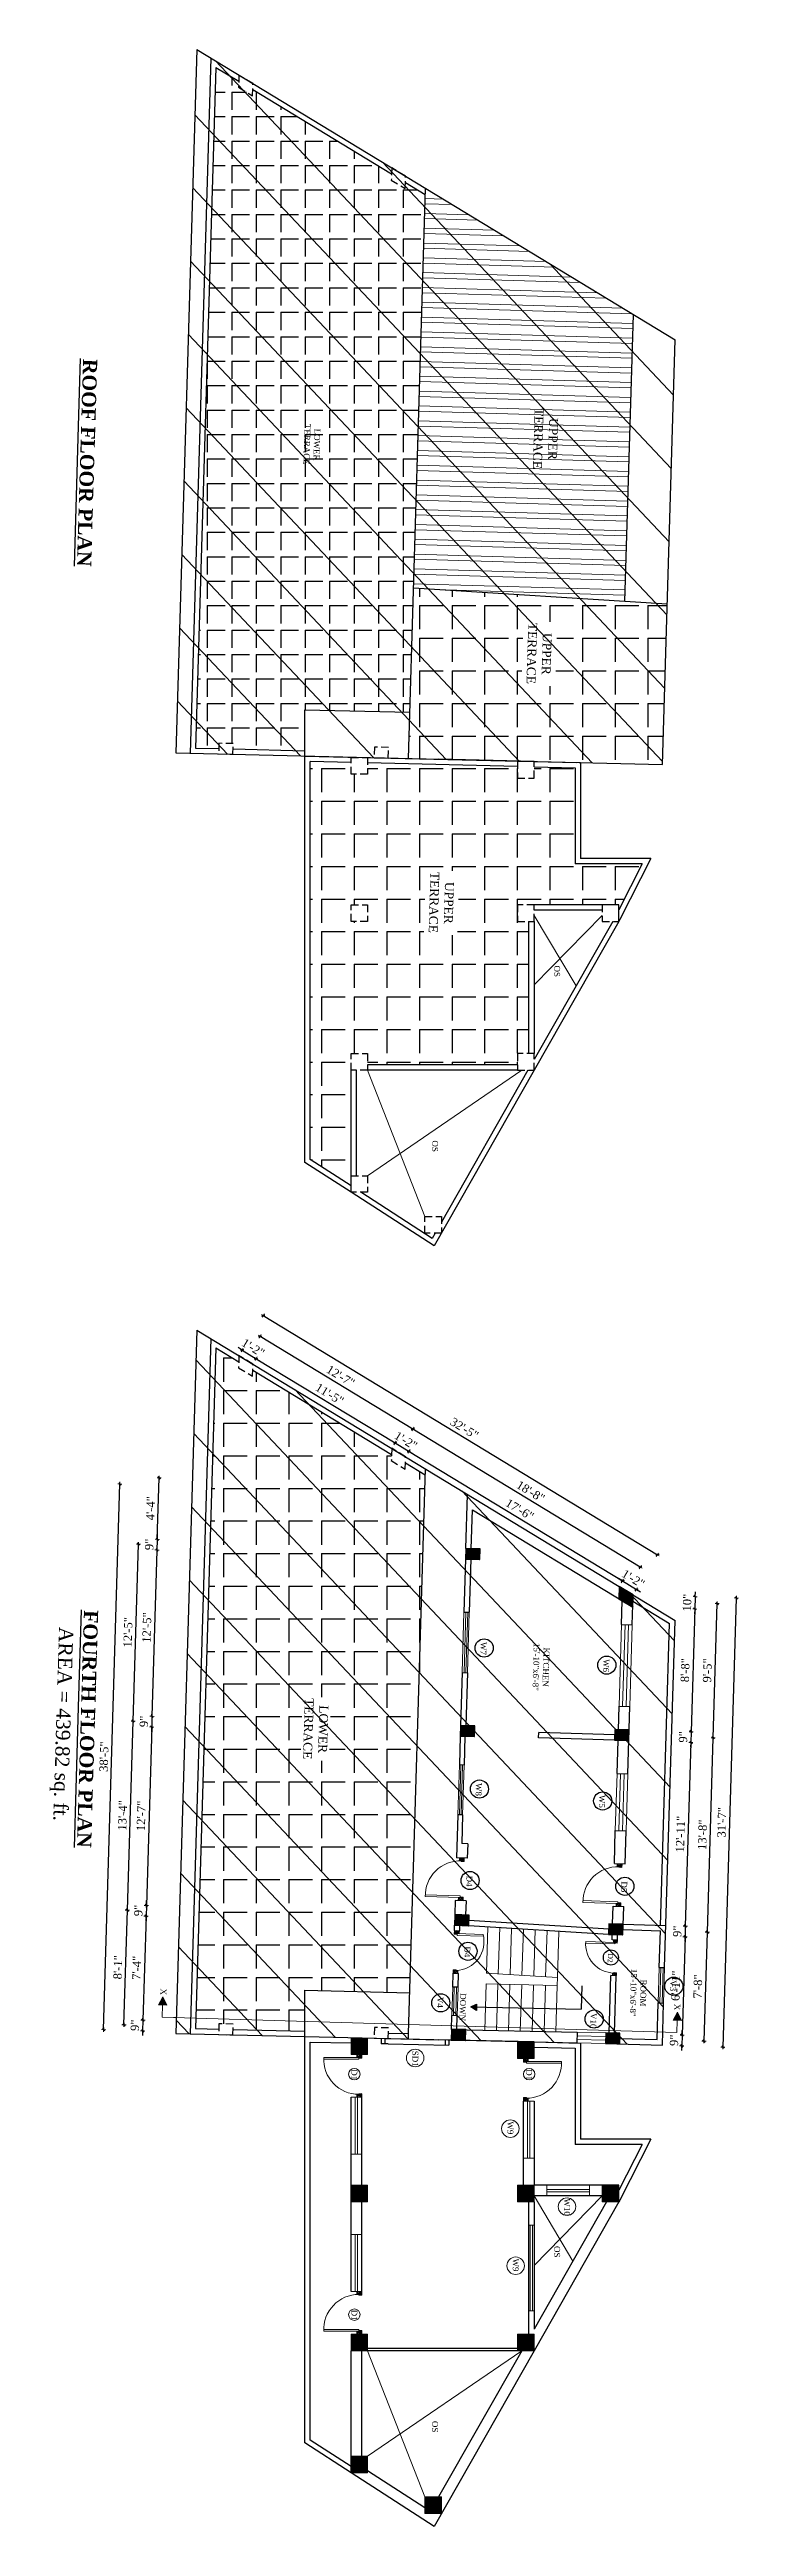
# Model space of a CAD drawing. Header units: inches. Extents: x 4069 to 291496, y -47643 to 12535.
# Drawn here: x 135627 to 136207, y -21325 to -19236 of the extents above; entities that cross this region are included whole.
import ezdxf

# ---------------------------------------------------------------- set-up
doc = ezdxf.new("R2010")
doc.units = ezdxf.units.IN
doc.header["$LTSCALE"] = 5
doc.header["$MEASUREMENT"] = 0
doc.linetypes.add('HIDDEN', pattern=[0.375, 0.25, -0.125])
for name, color, linetype, lineweight in [('A-WALL', 7, 'Continuous', 9), ('Dimension', 7, 'Continuous', 18), ('DOOR', 62, 'Continuous', 0), ('Dw', 2, 'Continuous', 18), ('tefriş', 30, 'Continuous', 9)]:
    doc.layers.add(name, color=color, linetype=linetype, lineweight=lineweight)
doc.layers.add('dim line', color=7, linetype='Continuous', lineweight=15, true_color=0xfab2b2)
doc.layers.add('TEXT', color=6, linetype='Continuous')
doc.layers.add('WALL', color=7, linetype='Continuous')
doc.styles.add('ordinary', font='times.ttf')
doc.dimstyles.new('Copy of 96', dxfattribs={"dimtxt": 7, "dimasz": 4, "dimexe": 0.5, "dimexo": 0.5, "dimgap": 3, "dimtad": 1, "dimdec": 1, "dimzin": 11, "dimdsep": 46, "dimlunit": 4, "dimtxsty": 'ordinary', "dimblk": 'OBLIQUE', "dimcen": 0.09, "dimse1": 1, "dimse2": 1, "dimclrt": 6, "dimazin": 0, "dimtfac": 1, "dimtdec": 1, "dimtix": 1, "dimtmove": 2, "dimatfit": 3, "dimldrblk": 'leader', "dimfxl": 0.5, "dimfxlon": 1, "dimtolj": 1, "dimtzin": 0, "dimarcsym": 0})
pattern_1 = [(270, (159065.725, 106107.835), (27.5, -1e-14), [20, -7.5]), (360, (159065.725, 106107.835), (1e-14, 27.5), [20, -7.5])]

msp = doc.modelspace()

# ---------------------------------------------------------------- texts
at = {"layer": 'TEXT', "style": 'ordinary'}
for s, height, rotation, p in [('OS', 5, 270, (136051.83091, -20008.23648)), ('OS', 5, 270, (135949.00025, -20155.78917)), ('W7', 5, 268.29037351, (135989.90683, -20578.83918)), ('W6', 5, 268.29037351, (136093.25045, -20593.29387)), ('W8', 5, 268.29037351, (135985.93246, -20697.83006)), ('W5', 5, 268.29037351, (136089.82917, -20707.89316)), ('D4', 5, 268.28959735, (135978.01753, -20775.93037)), ('D5', 5, 268.28959735, (136108.43087, -20780.78046)), ('D4', 5, 268.29037351, (135976.2366, -20835.58269)), ('D2', 4.1665, 268.28959735, (136097.19182, -20841.57537)), ('V3', 5, 268.29037351, (136149.70252, -20864.13779)), ('V4', 5, 268.29037351, (135953.3564, -20878.1759)), ('DOWN', 5, 268.28959735, (135972.69688, -20875.12722)), ('V10', 5, 268.29037351, (136082.61167, -20891.84373)), ('SD1', 5, 270, (135932.29517, -20923.74115)), ('D1', 5, 270, (135880.93822, -20939.30357)), ('D1', 5, 270, (136028.23785, -20939.30357)), ('W9', 5, 270, (136012.45462, -20983.29142)), ('W10', 5, 270, (136060.23197, -21048.27727)), ('W9', 5, 270, (136016.95462, -21098.9548)), ('OS', 5, 270, (136051.83091, -21088.42647)), ('D1', 5, 270, (135880.93822, -21142.18601)), ('OS', 5, 270, (135949.00025, -21235.97916))]:
    msp.add_text(s, height=height, rotation=rotation, dxfattribs=at).set_placement(p)
at = {"layer": 'TEXT', "char_height": 12, "width": 219.8150831, "attachment_point": 8, "rotation": 268.28959735, "style": 'ordinary'}
for s, insert in [('{\\fTimes New Roman|b1|i0|c0|p18;\\LROOF FLOOR PLAN}', (135652.10558, -19583.9404)), ('{\\fTimes New Roman|b1|i0|c0|p18;\\LFOURTH FLOOR PLAN}', (135652.46538, -20652.0784)), ('AREA = 439.82 sq. ft.', (135628.3424, -20647.77187))]:
    msp.add_mtext(s, dxfattribs=dict(at, insert=insert))
at = {"layer": 'TEXT', "attachment_point": 8, "rotation": 268.28959735, "style": 'ordinary'}
for s, insert, char_height in [('LOWER\\PTERRACE', (135840.97461, -19568.47138), 5), ('UPPER\\PTERRACE', (136034.5696, -19563.56984), 7.5), ('UPPER\\PTERRACE', (136029.15685, -19744.87574), 7.5), ('UPPER\\PTERRACE', (135946.75004, -19954.89328), 7.5), ('KITCHEN\\P15\'-10"x6\'-8"', (136034.04724, -20599.80983), 5), ('LOWER\\PTERRACE', (135840.87653, -20651.95251), 7.5), ('ROOM\\P15\'-10"x6\'-8"', (136116.03263, -20874.66875), 5)]:
    msp.add_mtext_dynamic_manual_height_columns(s, width=101.5687276, gutter_width=1720.71691, heights=[0], dxfattribs=dict(at, insert=insert, char_height=char_height))

# ---------------------------------------------------------------- blocks, each defined once
blk = doc.blocks.new('C1a')
at = {"color": 1, "ltscale": 5}
for p, q in [((18657.7, 4625.8), (18648.7, 4625.8)), ((18648.7, 4625.8), (18648.8, 4613.8)), ((18657.8, 4613.8), (18657.7, 4625.8)), ((18648.8, 4613.8), (18657.8, 4613.8))]:
    blk.add_line(p, q, dxfattribs=at)
blk = doc.blocks.new('c2a')
at = {"color": 1, "ltscale": 5}
for p, q in [((18091.6, 4625.8), (18084.8, 4613.8)), ((18102, 4625.8), (18091.6, 4625.8)), ((18095.2, 4613.8), (18102, 4625.8)), ((18084.8, 4613.8), (18095.2, 4613.8))]:
    blk.add_line(p, q, dxfattribs=at)
blk = doc.blocks.new('A$C27B36B59')
at = {"layer": 'DOOR'}
for p, q in [((0, 4), (0, 0)), ((2.5, 4), (0, 4)), ((0, 0), (3, 0)), ((2.5, 2.5), (2.5, 4)), ((3, 2.5), (2.5, 2.5)), ((3, 0), (3, 2.5))]:
    blk.add_line(p, q, dxfattribs=at)
for centre, radius, start, end in [((-1.4, -0.5), 4.75, 22.1411, 72.838), ((1.3, 2.1), 1.64, 45.138, 144.8948), ((2.2, 0.3), 2.49, 83.3149, 152.658), ((0.1, 0.4), 2.05, 349.4875, 93.6805), ((2, -0.5), 2.01, 58.7447, 166.495), ((-0.1, 0.3), 1.13, 343.542, 86.947), ((2.1, -0.4), 1.17, 38.2816, 160.1519)]:
    blk.add_arc(centre, radius, start, end, dxfattribs=at)
blk = doc.blocks.new('D2')
at = {"layer": 'DOOR'}
for p, q in [((74474, 24047.6), (74474, 24018.1)), ((74474, 24047.6), (74475.5, 24047.6)), ((74475.5, 24047.6), (74475.5, 24018.1))]:
    blk.add_line(p, q, dxfattribs=at)
blk.add_arc((74474, 24047.6), 29.5, 180, 272.9146, dxfattribs=at)
at = {"layer": 'DOOR', "xscale": -1, "rotation": 180}
blk.add_blockref('A$C27B36B59', (74442, 24050.1), dxfattribs=at)
at = {"layer": 'DOOR', "rotation": 180}
blk.add_blockref('A$C27B36B59', (74478, 24050.1), dxfattribs=at)
blk = doc.blocks.new('x-x')
at = {"ltscale": 5}
for points in [[(11364, -701.5), (11364, -694.5), (11357.1, -698.1)], [(11364, -1135.5), (11364, -1128.5), (11357.1, -1132.1)]]:
    blk.add_hatch(color=256, dxfattribs=at).paths.add_polyline_path(points)
for p, q in [((11364, -694.5), (11357.1, -698.1)), ((11357.1, -698.1), (11364, -701.5)), ((11364, -701.5), (11364, -694.5)), ((11374.1, -698.1), (11364, -698.1)), ((11374.1, -698.1), (11374.1, -1132.1)), ((11364, -1128.5), (11357.1, -1132.1)), ((11357.1, -1132.1), (11364, -1135.5)), ((11364, -1135.5), (11364, -1128.5)), ((11374.1, -1132.1), (11364, -1132.1))]:
    blk.add_line(p, q, dxfattribs=at)
at = {"layer": 'A-WALL', "color": 1, "ltscale": 5}
blk.add_line((11374.1, -1120.1), (11374.1, -1132.1), dxfattribs=at)
at = {"layer": 'TEXT', "style": 'ordinary'}
for p in [(11350.1, -701), (11350.1, -1134.1)]:
    blk.add_text('X', height=5, dxfattribs=at).set_placement(p)
blk = doc.blocks.new('oblique')
at = {"color": 0, "lineweight": -2}
blk.add_line((0.25, 0.25), (-0.25, -0.25), dxfattribs=at)
at = {"layer": 'dim line', "lineweight": 9}
for p, q in [((-0.4375, 0), (0.4375, 0)), ((0, 0.4375), (0, -0.4375))]:
    blk.add_line(p, q, dxfattribs=at)
blk = doc.blocks.new('*D3736')
at = {"layer": 'A-WALL', "color": 0, "lineweight": -2, "ltscale": 50, "transparency": 16777216}
blk.add_line((135689.3, -20901.9), (135692.2, -20805.1), dxfattribs=at)
at = {"layer": 'Defpoints', "color": 0, "ltscale": 50, "transparency": 16777216}
for p in [(135692.2, -20805.1), (135968, -20813.4), (135965.2, -20910.1)]:
    blk.add_point(p, dxfattribs=at)
at = {"layer": 'A-WALL', "color": 0, "lineweight": -2, "ltscale": 50, "transparency": 16777216, "xscale": 4, "yscale": 4, "zscale": 4}
for p, rotation in [((135692.2, -20805.1), 88.28998542850182), ((135689.3, -20901.9), 268.2899854285018)]:
    blk.add_blockref('oblique', p, dxfattribs=dict(at, rotation=rotation))
at = {"layer": 'A-WALL', "color": 6, "ltscale": 50, "transparency": 16777216, "insert": (135684.2, -20853.3), "char_height": 7, "attachment_point": 5, "rotation": 88.29, "style": 'ordinary'}
blk.add_mtext('\\A1;8\'-1"', dxfattribs=at)
blk = doc.blocks.new('_OBLIQUE')
at = {"color": 0, "linetype": 'ByBlock'}
blk.add_line((-0.5, -0.5), (0.5, 0.5), dxfattribs=at)
blk = doc.blocks.new('leader')
at = {"layer": 'Dimension'}
for p, q in [((-4.42, 0), (4.42, 0)), ((0, -4.33), (0, 4.33))]:
    blk.add_line(p, q, dxfattribs=at)
blk = doc.blocks.new('*D3737')
at = {"layer": 'A-WALL', "color": 0, "lineweight": -2, "ltscale": 50, "transparency": 16777216}
blk.add_line((135692.2, -20805.1), (135697, -20645.6), dxfattribs=at)
at = {"layer": 'Defpoints', "color": 0, "ltscale": 50, "transparency": 16777216}
for p in [(135697, -20645.6), (135972.8, -20653.8), (135968, -20813.4)]:
    blk.add_point(p, dxfattribs=at)
at = {"layer": 'A-WALL', "color": 0, "lineweight": -2, "ltscale": 50, "transparency": 16777216, "xscale": 4, "yscale": 4, "zscale": 4}
for p, rotation in [((135697, -20645.6), 88.28998542889798), ((135692.2, -20805.1), 268.289985428898)]:
    blk.add_blockref('oblique', p, dxfattribs=dict(at, rotation=rotation))
at = {"layer": 'A-WALL', "color": 6, "ltscale": 50, "transparency": 16777216, "insert": (135688.1, -20725.2), "char_height": 7, "attachment_point": 5, "rotation": 88.29, "style": 'ordinary'}
blk.add_mtext('\\A1;13\'-4"', dxfattribs=at)
blk = doc.blocks.new('*D3738')
at = {"layer": 'A-WALL', "color": 0, "lineweight": -2, "ltscale": 50, "transparency": 16777216}
blk.add_line((135697, -20645.6), (135701.5, -20496.3), dxfattribs=at)
at = {"layer": 'Defpoints', "color": 0, "ltscale": 50, "transparency": 16777216}
for p in [(135701.5, -20496.3), (135977.3, -20504.5), (135972.8, -20653.8)]:
    blk.add_point(p, dxfattribs=at)
at = {"layer": 'A-WALL', "color": 0, "lineweight": -2, "ltscale": 50, "transparency": 16777216, "xscale": 4, "yscale": 4, "zscale": 4}
for p, rotation in [((135701.5, -20496.3), 88.28998542889798), ((135697, -20645.6), 268.289985428898)]:
    blk.add_blockref('oblique', p, dxfattribs=dict(at, rotation=rotation))
at = {"layer": 'A-WALL', "color": 6, "ltscale": 50, "transparency": 16777216, "insert": (135692.7, -20570.7), "char_height": 7, "attachment_point": 5, "rotation": 88.29, "style": 'ordinary'}
blk.add_mtext('\\A1;12\'-5"', dxfattribs=at)
blk = doc.blocks.new('*D3739')
at = {"layer": 'A-WALL', "color": 0, "lineweight": -2, "ltscale": 50, "transparency": 16777216}
blk.add_line((135672.2, -20905.9), (135685.9, -20445.6), dxfattribs=at)
at = {"layer": 'Defpoints', "color": 0, "ltscale": 50, "transparency": 16777216}
for p in [(135685.9, -20445.6), (135978.8, -20454.3), (135965, -20914.6)]:
    blk.add_point(p, dxfattribs=at)
at = {"layer": 'A-WALL', "color": 0, "lineweight": -2, "ltscale": 50, "transparency": 16777216, "xscale": 4, "yscale": 4, "zscale": 4}
for p, rotation in [((135685.9, -20445.6), 88.28998542889798), ((135672.2, -20905.9), 268.289985428898)]:
    blk.add_blockref('oblique', p, dxfattribs=dict(at, rotation=rotation))
at = {"layer": 'A-WALL', "color": 6, "ltscale": 50, "transparency": 16777216, "insert": (135672.5, -20675.6), "char_height": 7, "attachment_point": 5, "rotation": 88.29, "style": 'ordinary'}
blk.add_mtext('\\A1;38\'-5"', dxfattribs=at)
blk = doc.blocks.new('*D3740')
at = {"layer": 'A-WALL', "color": 0, "lineweight": -2, "ltscale": 50, "transparency": 16777216}
for p, q in [((135788.9, -20332.7), (135785.5, -20330.6)), ((135788.9, -20332.7), (135800.7, -20339.9)), ((135800.7, -20339.9), (135804.2, -20341.9))]:
    blk.add_line(p, q, dxfattribs=at)
at = {"layer": 'Defpoints', "color": 0, "ltscale": 50, "transparency": 16777216}
for p in [(135786.2, -20337.3), (135798, -20344.4), (135800.7, -20339.9)]:
    blk.add_point(p, dxfattribs=at)
at = {"layer": 'A-WALL', "color": 0, "lineweight": -2, "ltscale": 50, "transparency": 16777216, "xscale": 4, "yscale": 4, "zscale": 4}
for p, rotation in [((135788.9, -20332.7), 328.7014709228608), ((135800.7, -20339.9), 148.7014709228608)]:
    blk.add_blockref('oblique', p, dxfattribs=dict(at, rotation=rotation))
at = {"layer": 'A-WALL', "color": 6, "ltscale": 50, "transparency": 16777216, "insert": (135798.2, -20330.7), "char_height": 7, "attachment_point": 5, "rotation": 328.7015, "style": 'ordinary'}
blk.add_mtext('\\A1;1\'-2"', dxfattribs=at)
blk = doc.blocks.new('*D3741')
at = {"layer": 'A-WALL', "color": 0, "lineweight": -2, "ltscale": 50, "transparency": 16777216}
blk.add_line((135800.7, -20339.9), (135917.7, -20411), dxfattribs=at)
at = {"layer": 'Defpoints', "color": 0, "ltscale": 50, "transparency": 16777216}
for p in [(135798, -20344.4), (135917.7, -20411), (135914.9, -20415.5)]:
    blk.add_point(p, dxfattribs=at)
at = {"layer": 'A-WALL', "color": 0, "lineweight": -2, "ltscale": 50, "transparency": 16777216, "xscale": 4, "yscale": 4, "zscale": 4}
for p, rotation in [((135800.7, -20339.9), 148.7014709242148), ((135917.7, -20411), 328.7014709242148)]:
    blk.add_blockref('oblique', p, dxfattribs=dict(at, rotation=rotation))
at = {"layer": 'A-WALL', "color": 6, "ltscale": 50, "transparency": 16777216, "insert": (135862.6, -20369.8), "char_height": 7, "attachment_point": 5, "rotation": 328.7015, "style": 'ordinary'}
blk.add_mtext('\\A1;11\'-5"', dxfattribs=at)
blk = doc.blocks.new('*D3742')
at = {"layer": 'A-WALL', "color": 0, "lineweight": -2, "ltscale": 50, "transparency": 16777216}
for p, q in [((135917.7, -20411), (135914.2, -20408.9)), ((135917.7, -20411), (135929.5, -20418.1)), ((135929.5, -20418.1), (135932.9, -20420.2))]:
    blk.add_line(p, q, dxfattribs=at)
at = {"layer": 'Defpoints', "color": 0, "ltscale": 50, "transparency": 16777216}
for p in [(135914.9, -20415.5), (135926.7, -20422.7), (135929.5, -20418.1)]:
    blk.add_point(p, dxfattribs=at)
at = {"layer": 'A-WALL', "color": 0, "lineweight": -2, "ltscale": 50, "transparency": 16777216, "xscale": 4, "yscale": 4, "zscale": 4}
for p, rotation in [((135917.7, -20411), 328.7014709242148), ((135929.5, -20418.1), 148.7014709242148)]:
    blk.add_blockref('oblique', p, dxfattribs=dict(at, rotation=rotation))
at = {"layer": 'A-WALL', "color": 6, "ltscale": 50, "transparency": 16777216, "insert": (135926.9, -20409), "char_height": 7, "attachment_point": 5, "rotation": 328.7015, "style": 'ordinary'}
blk.add_mtext('\\A1;1\'-2"', dxfattribs=at)
blk = doc.blocks.new('*D3743')
at = {"layer": 'A-WALL', "color": 0, "lineweight": -2, "ltscale": 50, "transparency": 16777216}
blk.add_line((135929.5, -20418.1), (136109.3, -20527.4), dxfattribs=at)
at = {"layer": 'Defpoints', "color": 0, "ltscale": 50, "transparency": 16777216}
for p in [(135926.7, -20422.7), (136106.5, -20532), (136109.3, -20527.4)]:
    blk.add_point(p, dxfattribs=at)
at = {"layer": 'A-WALL', "color": 0, "lineweight": -2, "ltscale": 50, "transparency": 16777216, "xscale": 4, "yscale": 4, "zscale": 4}
for p, rotation in [((135929.5, -20418.1), 148.7014709242148), ((136109.3, -20527.4), 328.7014709242148)]:
    blk.add_blockref('oblique', p, dxfattribs=dict(at, rotation=rotation))
at = {"layer": 'A-WALL', "color": 6, "ltscale": 50, "transparency": 16777216, "insert": (136022.8, -20467.2), "char_height": 7, "attachment_point": 5, "rotation": 328.7015, "style": 'ordinary'}
blk.add_mtext('\\A1;17\'-6"', dxfattribs=at)
blk = doc.blocks.new('*D3744')
at = {"layer": 'A-WALL', "color": 0, "lineweight": -2, "ltscale": 50, "transparency": 16777216}
for p, q in [((136109.3, -20527.4), (136105.9, -20525.4)), ((136109.3, -20527.4), (136121.1, -20534.6)), ((136121.1, -20534.6), (136124.5, -20536.7))]:
    blk.add_line(p, q, dxfattribs=at)
at = {"layer": 'Defpoints', "color": 0, "ltscale": 50, "transparency": 16777216}
for p in [(136106.5, -20532), (136118.3, -20539.2), (136121.1, -20534.6)]:
    blk.add_point(p, dxfattribs=at)
at = {"layer": 'A-WALL', "color": 0, "lineweight": -2, "ltscale": 50, "transparency": 16777216, "xscale": 4, "yscale": 4, "zscale": 4}
for p, rotation in [((136109.3, -20527.4), 328.7014709242148), ((136121.1, -20534.6), 148.7014709242148)]:
    blk.add_blockref('oblique', p, dxfattribs=dict(at, rotation=rotation))
at = {"layer": 'A-WALL', "color": 6, "ltscale": 50, "transparency": 16777216, "insert": (136118.5, -20525.5), "char_height": 7, "attachment_point": 5, "rotation": 328.7015, "style": 'ordinary'}
blk.add_mtext('\\A1;1\'-2"', dxfattribs=at)
blk = doc.blocks.new('*D3745')
at = {"layer": 'A-WALL', "color": 0, "lineweight": -2, "ltscale": 50, "transparency": 16777216}
blk.add_line((136124.4, -20515.8), (135932.8, -20399.3), dxfattribs=at)
at = {"layer": 'Defpoints', "color": 0, "ltscale": 50, "transparency": 16777216}
for p in [(135932.8, -20399.3), (135920.8, -20419.1), (136112.4, -20535.6)]:
    blk.add_point(p, dxfattribs=at)
at = {"layer": 'A-WALL', "color": 0, "lineweight": -2, "ltscale": 50, "transparency": 16777216, "xscale": 4, "yscale": 4, "zscale": 4}
for p, rotation in [((135932.8, -20399.3), 148.7014709227811), ((136124.4, -20515.8), 328.701470922781)]:
    blk.add_blockref('oblique', p, dxfattribs=dict(at, rotation=rotation))
at = {"layer": 'A-WALL', "color": 6, "ltscale": 50, "transparency": 16777216, "insert": (136032, -20452), "char_height": 7, "attachment_point": 5, "rotation": 328.7015, "style": 'ordinary'}
blk.add_mtext('\\A1;18\'-8"', dxfattribs=at)
blk = doc.blocks.new('*D3746')
at = {"layer": 'A-WALL', "color": 0, "lineweight": -2, "ltscale": 50, "transparency": 16777216}
blk.add_line((135932.8, -20399.3), (135804.1, -20321.1), dxfattribs=at)
at = {"layer": 'Defpoints', "color": 0, "ltscale": 50, "transparency": 16777216}
for p in [(135804.1, -20321.1), (135792.1, -20340.8), (135920.8, -20419.1)]:
    blk.add_point(p, dxfattribs=at)
at = {"layer": 'A-WALL', "color": 0, "lineweight": -2, "ltscale": 50, "transparency": 16777216, "xscale": 4, "yscale": 4, "zscale": 4}
for p, rotation in [((135804.1, -20321.1), 148.7014709242148), ((135932.8, -20399.3), 328.7014709242147)]:
    blk.add_blockref('oblique', p, dxfattribs=dict(at, rotation=rotation))
at = {"layer": 'A-WALL', "color": 6, "ltscale": 50, "transparency": 16777216, "insert": (135871.9, -20354.6), "char_height": 7, "attachment_point": 5, "rotation": 328.7015, "style": 'ordinary'}
blk.add_mtext('\\A1;12\'-7"', dxfattribs=at)
blk = doc.blocks.new('*D3813')
at = {"layer": 'A-WALL', "color": 0, "lineweight": -2, "ltscale": 50, "transparency": 16777216}
blk.add_line((135806.7, -20303.5), (136138.8, -20505.4), dxfattribs=at)
at = {"layer": 'Defpoints', "color": 0, "ltscale": 50, "transparency": 16777216}
for p in [(135786.2, -20337.3), (136138.8, -20505.4), (136118.3, -20539.2)]:
    blk.add_point(p, dxfattribs=at)
at = {"layer": 'A-WALL', "color": 0, "lineweight": -2, "ltscale": 50, "transparency": 16777216, "xscale": 4, "yscale": 4, "zscale": 4}
for p, rotation in [((135806.7, -20303.5), 148.7014709227731), ((136138.8, -20505.4), 328.7014709227732)]:
    blk.add_blockref('oblique', p, dxfattribs=dict(at, rotation=rotation))
at = {"layer": 'A-WALL', "color": 6, "ltscale": 50, "transparency": 16777216, "insert": (135976.2, -20398.8), "char_height": 7, "attachment_point": 5, "rotation": 328.7015, "style": 'ordinary'}
blk.add_mtext('\\A1;32\'-5"', dxfattribs=at)
blk = doc.blocks.new('*D3814')
at = {"layer": 'A-WALL', "color": 0, "lineweight": -2, "ltscale": 50, "transparency": 16777216}
for p, q in [((136170.6, -20540.7), (136170.8, -20536.7)), ((136170.3, -20551.1), (136170.2, -20555.1)), ((136170.6, -20540.7), (136170.3, -20551.1))]:
    blk.add_line(p, q, dxfattribs=at)
at = {"layer": 'Defpoints', "color": 0, "ltscale": 50, "transparency": 16777216}
for p in [(136118.3, -20539.2), (136118, -20549.5), (136170.3, -20551.1)]:
    blk.add_point(p, dxfattribs=at)
at = {"layer": 'A-WALL', "color": 0, "lineweight": -2, "ltscale": 50, "transparency": 16777216, "xscale": 4, "yscale": 4, "zscale": 4}
for p, rotation in [((136170.6, -20540.7), 268.2899854284923), ((136170.3, -20551.1), 88.28998542849233)]:
    blk.add_blockref('oblique', p, dxfattribs=dict(at, rotation=rotation))
at = {"layer": 'A-WALL', "color": 6, "ltscale": 50, "transparency": 16777216, "insert": (136163.9, -20545.7), "char_height": 7, "attachment_point": 5, "rotation": 88.29, "style": 'ordinary'}
blk.add_mtext('\\A1;10"', dxfattribs=at)
blk = doc.blocks.new('*D3815')
at = {"layer": 'A-WALL', "color": 0, "lineweight": -2, "ltscale": 50, "transparency": 16777216}
blk.add_line((136170.3, -20551.1), (136167.2, -20654.7), dxfattribs=at)
at = {"layer": 'Defpoints', "color": 0, "ltscale": 50, "transparency": 16777216}
for p in [(136118, -20549.5), (136114.9, -20653.1), (136167.2, -20654.7)]:
    blk.add_point(p, dxfattribs=at)
at = {"layer": 'A-WALL', "color": 0, "lineweight": -2, "ltscale": 50, "transparency": 16777216, "xscale": 4, "yscale": 4, "zscale": 4}
for p, rotation in [((136170.3, -20551.1), 88.28998542889805), ((136167.2, -20654.7), 268.289985428898)]:
    blk.add_blockref('oblique', p, dxfattribs=dict(at, rotation=rotation))
at = {"layer": 'A-WALL', "color": 6, "ltscale": 50, "transparency": 16777216, "insert": (136162.2, -20602.7), "char_height": 7, "attachment_point": 5, "rotation": 88.29, "style": 'ordinary'}
blk.add_mtext('\\A1;8\'-8"', dxfattribs=at)
blk = doc.blocks.new('*D3816')
at = {"layer": 'A-WALL', "color": 0, "lineweight": -2, "ltscale": 50, "transparency": 16777216}
for p, q in [((136167, -20663.7), (136166.8, -20667.7)), ((136167.2, -20654.7), (136167, -20663.7)), ((136167.2, -20654.7), (136167.4, -20650.7))]:
    blk.add_line(p, q, dxfattribs=at)
at = {"layer": 'Defpoints', "color": 0, "ltscale": 50, "transparency": 16777216}
for p in [(136114.6, -20662.1), (136114.9, -20653.1), (136167, -20663.7)]:
    blk.add_point(p, dxfattribs=at)
at = {"layer": 'A-WALL', "color": 0, "lineweight": -2, "ltscale": 50, "transparency": 16777216, "xscale": 4, "yscale": 4, "zscale": 4}
for p, rotation in [((136167, -20663.7), 88.28998542889802), ((136167.2, -20654.7), 268.289985428898)]:
    blk.add_blockref('oblique', p, dxfattribs=dict(at, rotation=rotation))
at = {"layer": 'A-WALL', "color": 6, "ltscale": 50, "transparency": 16777216, "insert": (136160.5, -20659), "char_height": 7, "attachment_point": 5, "rotation": 88.29, "style": 'ordinary'}
blk.add_mtext('\\A1;9"', dxfattribs=at)
blk = doc.blocks.new('*D3817')
at = {"layer": 'A-WALL', "color": 0, "lineweight": -2, "ltscale": 50, "transparency": 16777216}
blk.add_line((136167, -20663.7), (136162.3, -20818.6), dxfattribs=at)
at = {"layer": 'Defpoints', "color": 0, "ltscale": 50, "transparency": 16777216}
for p in [(136114.6, -20662.1), (136110, -20817.1), (136162.3, -20818.6)]:
    blk.add_point(p, dxfattribs=at)
at = {"layer": 'A-WALL', "color": 0, "lineweight": -2, "ltscale": 50, "transparency": 16777216, "xscale": 4, "yscale": 4, "zscale": 4}
for p, rotation in [((136167, -20663.7), 88.28998542889805), ((136162.3, -20818.6), 268.289985428898)]:
    blk.add_blockref('oblique', p, dxfattribs=dict(at, rotation=rotation))
at = {"layer": 'A-WALL', "color": 6, "ltscale": 50, "transparency": 16777216, "insert": (136158.2, -20741), "char_height": 7, "attachment_point": 5, "rotation": 88.29, "style": 'ordinary'}
blk.add_mtext('\\A1;12\'-11"', dxfattribs=at)
blk = doc.blocks.new('*D3818')
at = {"layer": 'A-WALL', "color": 0, "lineweight": -2, "ltscale": 50, "transparency": 16777216}
for p, q in [((136162.1, -20827.6), (136162, -20831.6)), ((136162.3, -20818.6), (136162.1, -20827.6)), ((136162.3, -20818.6), (136162.5, -20814.6))]:
    blk.add_line(p, q, dxfattribs=at)
at = {"layer": 'Defpoints', "color": 0, "ltscale": 50, "transparency": 16777216}
for p in [(136109.7, -20826.1), (136110, -20817.1), (136162.1, -20827.6)]:
    blk.add_point(p, dxfattribs=at)
at = {"layer": 'A-WALL', "color": 0, "lineweight": -2, "ltscale": 50, "transparency": 16777216, "xscale": 4, "yscale": 4, "zscale": 4}
for p, rotation in [((136162.1, -20827.6), 88.28998542889802), ((136162.3, -20818.6), 268.289985428898)]:
    blk.add_blockref('oblique', p, dxfattribs=dict(at, rotation=rotation))
at = {"layer": 'A-WALL', "color": 6, "ltscale": 50, "transparency": 16777216, "insert": (136155.6, -20822.9), "char_height": 7, "attachment_point": 5, "rotation": 88.29, "style": 'ordinary'}
blk.add_mtext('\\A1;9"', dxfattribs=at)
blk = doc.blocks.new('*D3819')
at = {"layer": 'A-WALL', "color": 0, "lineweight": -2, "ltscale": 50, "transparency": 16777216}
blk.add_line((136162.1, -20827.6), (136159.6, -20910.6), dxfattribs=at)
at = {"layer": 'Defpoints', "color": 0, "ltscale": 50, "transparency": 16777216}
for p in [(136109.7, -20826.1), (136107.2, -20909), (136159.6, -20910.6)]:
    blk.add_point(p, dxfattribs=at)
at = {"layer": 'A-WALL', "color": 0, "lineweight": -2, "ltscale": 50, "transparency": 16777216, "xscale": 4, "yscale": 4, "zscale": 4}
for p, rotation in [((136162.1, -20827.6), 88.28998542889805), ((136159.6, -20910.6), 268.289985428898)]:
    blk.add_blockref('oblique', p, dxfattribs=dict(at, rotation=rotation))
at = {"layer": 'A-WALL', "color": 6, "ltscale": 50, "transparency": 16777216, "insert": (136154.3, -20868.9), "char_height": 7, "attachment_point": 5, "rotation": 88.29, "style": 'ordinary'}
blk.add_mtext('\\A1;6\'-11"', dxfattribs=at)
blk = doc.blocks.new('*D3820')
at = {"layer": 'A-WALL', "color": 0, "lineweight": -2, "ltscale": 50, "transparency": 16777216}
for p, q in [((136159.6, -20910.6), (136159.3, -20919.6)), ((136159.6, -20910.6), (136159.7, -20906.6)), ((136159.3, -20919.6), (136159.2, -20923.6))]:
    blk.add_line(p, q, dxfattribs=at)
at = {"layer": 'Defpoints', "color": 0, "ltscale": 50, "transparency": 16777216}
for p in [(136107.2, -20909), (136107, -20918), (136159.3, -20919.6)]:
    blk.add_point(p, dxfattribs=at)
at = {"layer": 'A-WALL', "color": 0, "lineweight": -2, "ltscale": 50, "transparency": 16777216, "xscale": 4, "yscale": 4, "zscale": 4}
for p, rotation in [((136159.6, -20910.6), 268.289985428898), ((136159.3, -20919.6), 88.28998542889802)]:
    blk.add_blockref('oblique', p, dxfattribs=dict(at, rotation=rotation))
at = {"layer": 'A-WALL', "color": 6, "ltscale": 50, "transparency": 16777216, "insert": (136152.9, -20914.9), "char_height": 7, "attachment_point": 5, "rotation": 88.29, "style": 'ordinary'}
blk.add_mtext('\\A1;9"', dxfattribs=at)
blk = doc.blocks.new('*D3821')
at = {"layer": 'A-WALL', "color": 0, "lineweight": -2, "ltscale": 50, "transparency": 16777216}
blk.add_line((136178.1, -20915.6), (136180.9, -20823.7), dxfattribs=at)
at = {"layer": 'Defpoints', "color": 0, "ltscale": 50, "transparency": 16777216}
for p in [(136109.9, -20821.6), (136180.9, -20823.7), (136107.1, -20913.5)]:
    blk.add_point(p, dxfattribs=at)
at = {"layer": 'A-WALL', "color": 0, "lineweight": -2, "ltscale": 50, "transparency": 16777216, "xscale": 4, "yscale": 4, "zscale": 4}
for p, rotation in [((136180.9, -20823.7), 88.28998542849948), ((136178.1, -20915.6), 268.2899854284994)]:
    blk.add_blockref('oblique', p, dxfattribs=dict(at, rotation=rotation))
at = {"layer": 'A-WALL', "color": 6, "ltscale": 50, "transparency": 16777216, "insert": (136172.9, -20869.5), "char_height": 7, "attachment_point": 5, "rotation": 88.29, "style": 'ordinary'}
blk.add_mtext('\\A1;7\'-8"', dxfattribs=at)
blk = doc.blocks.new('*D3822')
at = {"layer": 'A-WALL', "color": 0, "lineweight": -2, "ltscale": 50, "transparency": 16777216}
blk.add_line((136180.9, -20823.7), (136185.8, -20659.7), dxfattribs=at)
at = {"layer": 'Defpoints', "color": 0, "ltscale": 50, "transparency": 16777216}
for p in [(136114.8, -20657.6), (136185.8, -20659.7), (136109.9, -20821.6)]:
    blk.add_point(p, dxfattribs=at)
at = {"layer": 'A-WALL', "color": 0, "lineweight": -2, "ltscale": 50, "transparency": 16777216, "xscale": 4, "yscale": 4, "zscale": 4}
for p, rotation in [((136185.8, -20659.7), 88.28998542889798), ((136180.9, -20823.7), 268.289985428898)]:
    blk.add_blockref('oblique', p, dxfattribs=dict(at, rotation=rotation))
at = {"layer": 'A-WALL', "color": 6, "ltscale": 50, "transparency": 16777216, "insert": (136176.8, -20741.5), "char_height": 7, "attachment_point": 5, "rotation": 88.29, "style": 'ordinary'}
blk.add_mtext('\\A1;13\'-8"', dxfattribs=at)
blk = doc.blocks.new('*D3823')
at = {"layer": 'A-WALL', "color": 0, "lineweight": -2, "ltscale": 50, "transparency": 16777216}
blk.add_line((136185.8, -20659.7), (136189.2, -20546.5), dxfattribs=at)
at = {"layer": 'Defpoints', "color": 0, "ltscale": 50, "transparency": 16777216}
for p in [(136118.1, -20544.4), (136189.2, -20546.5), (136114.8, -20657.6)]:
    blk.add_point(p, dxfattribs=at)
at = {"layer": 'A-WALL', "color": 0, "lineweight": -2, "ltscale": 50, "transparency": 16777216, "xscale": 4, "yscale": 4, "zscale": 4}
for p, rotation in [((136189.2, -20546.5), 88.28998542889798), ((136185.8, -20659.7), 268.289985428898)]:
    blk.add_blockref('oblique', p, dxfattribs=dict(at, rotation=rotation))
at = {"layer": 'A-WALL', "color": 6, "ltscale": 50, "transparency": 16777216, "insert": (136180.9, -20602.9), "char_height": 7, "attachment_point": 5, "rotation": 88.29, "style": 'ordinary'}
blk.add_mtext('\\A1;9\'-5"', dxfattribs=at)
blk = doc.blocks.new('*D3824')
at = {"layer": 'A-WALL', "color": 0, "lineweight": -2, "ltscale": 50, "transparency": 16777216}
blk.add_line((136205.3, -20541.8), (136194, -20920.6), dxfattribs=at)
at = {"layer": 'Defpoints', "color": 0, "ltscale": 50, "transparency": 16777216}
for p in [(136118.3, -20539.2), (136107, -20918), (136194, -20920.6)]:
    blk.add_point(p, dxfattribs=at)
at = {"layer": 'A-WALL', "color": 0, "lineweight": -2, "ltscale": 50, "transparency": 16777216, "xscale": 4, "yscale": 4, "zscale": 4}
for p, rotation in [((136205.3, -20541.8), 88.28998542889798), ((136194, -20920.6), 268.289985428898)]:
    blk.add_blockref('oblique', p, dxfattribs=dict(at, rotation=rotation))
at = {"layer": 'A-WALL', "color": 6, "ltscale": 50, "transparency": 16777216, "insert": (136193.1, -20731), "char_height": 7, "attachment_point": 5, "rotation": 88.29, "style": 'ordinary'}
blk.add_mtext('\\A1;31\'-7"', dxfattribs=at)
blk = doc.blocks.new('*D3825')
at = {"layer": 'A-WALL', "color": 0, "lineweight": -2, "ltscale": 50, "transparency": 16777216}
for p, q in [((135717.4, -20492.3), (135717.1, -20501.3)), ((135717.4, -20492.3), (135717.5, -20488.3)), ((135717.1, -20501.3), (135717, -20505.3))]:
    blk.add_line(p, q, dxfattribs=at)
at = {"layer": 'Defpoints', "color": 0, "ltscale": 50, "transparency": 16777216}
for p in [(135717.1, -20501.3), (135977.1, -20509), (135977.4, -20500)]:
    blk.add_point(p, dxfattribs=at)
at = {"layer": 'A-WALL', "color": 0, "lineweight": -2, "ltscale": 50, "transparency": 16777216, "xscale": 4, "yscale": 4, "zscale": 4}
for p, rotation in [((135717.4, -20492.3), 268.289985428898), ((135717.1, -20501.3), 88.28998542889798)]:
    blk.add_blockref('oblique', p, dxfattribs=dict(at, rotation=rotation))
at = {"layer": 'A-WALL', "color": 6, "ltscale": 50, "transparency": 16777216, "insert": (135710.7, -20496.6), "char_height": 7, "attachment_point": 5, "rotation": 88.29, "style": 'ordinary'}
blk.add_mtext('\\A1;9"', dxfattribs=at)
blk = doc.blocks.new('*D3849')
at = {"layer": 'A-WALL', "color": 0, "lineweight": -2, "ltscale": 50, "transparency": 16777216}
blk.add_line((135717.4, -20492.3), (135712.9, -20641.6), dxfattribs=at)
at = {"layer": 'Defpoints', "color": 0, "ltscale": 50, "transparency": 16777216}
for p in [(135977.4, -20500), (135712.9, -20641.6), (135972.9, -20649.3)]:
    blk.add_point(p, dxfattribs=at)
at = {"layer": 'A-WALL', "color": 0, "lineweight": -2, "ltscale": 50, "transparency": 16777216, "xscale": 4, "yscale": 4, "zscale": 4}
for p, rotation in [((135717.4, -20492.3), 88.28998542889798), ((135712.9, -20641.6), 268.289985428898)]:
    blk.add_blockref('oblique', p, dxfattribs=dict(at, rotation=rotation))
at = {"layer": 'A-WALL', "color": 6, "ltscale": 50, "transparency": 16777216, "insert": (135708.6, -20566.7), "char_height": 7, "attachment_point": 5, "rotation": 88.29, "style": 'ordinary'}
blk.add_mtext('\\A1;12\'-5"', dxfattribs=at)
blk = doc.blocks.new('*D3850')
at = {"layer": 'A-WALL', "color": 0, "lineweight": -2, "ltscale": 50, "transparency": 16777216}
for p, q in [((135712.9, -20641.6), (135712.7, -20650.6)), ((135712.9, -20641.6), (135713, -20637.6)), ((135712.7, -20650.6), (135712.5, -20654.6))]:
    blk.add_line(p, q, dxfattribs=at)
at = {"layer": 'Defpoints', "color": 0, "ltscale": 50, "transparency": 16777216}
for p in [(135712.7, -20650.6), (135972.7, -20658.3), (135972.9, -20649.3)]:
    blk.add_point(p, dxfattribs=at)
at = {"layer": 'A-WALL', "color": 0, "lineweight": -2, "ltscale": 50, "transparency": 16777216, "xscale": 4, "yscale": 4, "zscale": 4}
for p, rotation in [((135712.9, -20641.6), 268.289985428898), ((135712.7, -20650.6), 88.28998542889798)]:
    blk.add_blockref('oblique', p, dxfattribs=dict(at, rotation=rotation))
at = {"layer": 'A-WALL', "color": 6, "ltscale": 50, "transparency": 16777216, "insert": (135706.2, -20645.9), "char_height": 7, "attachment_point": 5, "rotation": 88.29, "style": 'ordinary'}
blk.add_mtext('\\A1;9"', dxfattribs=at)
blk = doc.blocks.new('*D3851')
at = {"layer": 'A-WALL', "color": 0, "lineweight": -2, "ltscale": 50, "transparency": 16777216}
blk.add_line((135712.7, -20650.6), (135708.2, -20801.1), dxfattribs=at)
at = {"layer": 'Defpoints', "color": 0, "ltscale": 50, "transparency": 16777216}
for p in [(135972.7, -20658.3), (135708.2, -20801.1), (135968.2, -20808.9)]:
    blk.add_point(p, dxfattribs=at)
at = {"layer": 'A-WALL', "color": 0, "lineweight": -2, "ltscale": 50, "transparency": 16777216, "xscale": 4, "yscale": 4, "zscale": 4}
for p, rotation in [((135712.7, -20650.6), 88.28998542889798), ((135708.2, -20801.1), 268.289985428898)]:
    blk.add_blockref('oblique', p, dxfattribs=dict(at, rotation=rotation))
at = {"layer": 'A-WALL', "color": 6, "ltscale": 50, "transparency": 16777216, "insert": (135703.8, -20725.6), "char_height": 7, "attachment_point": 5, "rotation": 88.29, "style": 'ordinary'}
blk.add_mtext('\\A1;12\'-7"', dxfattribs=at)
blk = doc.blocks.new('*D3852')
at = {"layer": 'A-WALL', "color": 0, "lineweight": -2, "ltscale": 50, "transparency": 16777216}
for p, q in [((135707.9, -20810.1), (135707.8, -20814.1)), ((135708.2, -20801.1), (135707.9, -20810.1)), ((135708.2, -20801.1), (135708.3, -20797.1))]:
    blk.add_line(p, q, dxfattribs=at)
at = {"layer": 'Defpoints', "color": 0, "ltscale": 50, "transparency": 16777216}
for p in [(135707.9, -20810.1), (135968.2, -20808.9), (135967.9, -20817.9)]:
    blk.add_point(p, dxfattribs=at)
at = {"layer": 'A-WALL', "color": 0, "lineweight": -2, "ltscale": 50, "transparency": 16777216, "xscale": 4, "yscale": 4, "zscale": 4}
for p, rotation in [((135707.9, -20810.1), 88.28998542889798), ((135708.2, -20801.1), 268.289985428898)]:
    blk.add_blockref('oblique', p, dxfattribs=dict(at, rotation=rotation))
at = {"layer": 'A-WALL', "color": 6, "ltscale": 50, "transparency": 16777216, "insert": (135701.5, -20805.4), "char_height": 7, "attachment_point": 5, "rotation": 88.29, "style": 'ordinary'}
blk.add_mtext('\\A1;9"', dxfattribs=at)
blk = doc.blocks.new('*D3853')
at = {"layer": 'A-WALL', "color": 0, "lineweight": -2, "ltscale": 50, "transparency": 16777216}
blk.add_line((135707.9, -20810.1), (135705.3, -20897.9), dxfattribs=at)
at = {"layer": 'Defpoints', "color": 0, "ltscale": 50, "transparency": 16777216}
for p in [(135967.9, -20817.9), (135705.3, -20897.9), (135965.3, -20905.7)]:
    blk.add_point(p, dxfattribs=at)
at = {"layer": 'A-WALL', "color": 0, "lineweight": -2, "ltscale": 50, "transparency": 16777216, "xscale": 4, "yscale": 4, "zscale": 4}
for p, rotation in [((135707.9, -20810.1), 88.28998542889798), ((135705.3, -20897.9), 268.289985428898)]:
    blk.add_blockref('oblique', p, dxfattribs=dict(at, rotation=rotation))
at = {"layer": 'A-WALL', "color": 6, "ltscale": 50, "transparency": 16777216, "insert": (135700, -20853.8), "char_height": 7, "attachment_point": 5, "rotation": 88.29, "style": 'ordinary'}
blk.add_mtext('\\A1;7\'-4"', dxfattribs=at)
blk = doc.blocks.new('*D3854')
at = {"layer": 'A-WALL', "color": 0, "lineweight": -2, "ltscale": 50, "transparency": 16777216}
for p, q in [((135705.3, -20897.9), (135705.4, -20893.9)), ((135705, -20906.9), (135704.9, -20910.9)), ((135705.3, -20897.9), (135705, -20906.9))]:
    blk.add_line(p, q, dxfattribs=at)
at = {"layer": 'Defpoints', "color": 0, "ltscale": 50, "transparency": 16777216}
for p in [(135705, -20906.9), (135965, -20914.6), (135965.3, -20905.7)]:
    blk.add_point(p, dxfattribs=at)
at = {"layer": 'A-WALL', "color": 0, "lineweight": -2, "ltscale": 50, "transparency": 16777216, "xscale": 4, "yscale": 4, "zscale": 4}
for p, rotation in [((135705, -20906.9), 88.28998542889798), ((135705.3, -20897.9), 268.289985428898)]:
    blk.add_blockref('oblique', p, dxfattribs=dict(at, rotation=rotation))
at = {"layer": 'A-WALL', "color": 6, "ltscale": 50, "transparency": 16777216, "insert": (135698.6, -20902.2), "char_height": 7, "attachment_point": 5, "rotation": 88.29, "style": 'ordinary'}
blk.add_mtext('\\A1;9"', dxfattribs=at)
blk = doc.blocks.new('*D3826')
at = {"layer": 'A-WALL', "color": 0, "lineweight": -2, "ltscale": 50, "transparency": 16777216}
blk.add_line((135717.4, -20492.3), (135718.9, -20440.4), dxfattribs=at)
at = {"layer": 'Defpoints', "color": 0, "ltscale": 50, "transparency": 16777216}
for p in [(135718.9, -20440.4), (135978.9, -20448.2), (135977.4, -20500)]:
    blk.add_point(p, dxfattribs=at)
at = {"layer": 'A-WALL', "color": 0, "lineweight": -2, "ltscale": 50, "transparency": 16777216, "xscale": 4, "yscale": 4, "zscale": 4}
for p, rotation in [((135718.9, -20440.4), 88.28998542889798), ((135717.4, -20492.3), 268.289985428898)]:
    blk.add_blockref('oblique', p, dxfattribs=dict(at, rotation=rotation))
at = {"layer": 'A-WALL', "color": 6, "ltscale": 50, "transparency": 16777216, "insert": (135711.7, -20466.1), "char_height": 7, "attachment_point": 5, "rotation": 88.29, "style": 'ordinary'}
blk.add_mtext('\\A1;4\'-4"', dxfattribs=at)

# ---------------------------------------------------------------- dimensions: what is measured, and where the dimension line sits
at = {"layer": 'A-WALL', "ltscale": 50}
for p1, p2, distance, picture, middle in [((135786.16692, -20337.25871), (136118.28928, -20539.18059), 39.52759, '*D3813', (135976.17077, -20398.8386)), ((135786.16692, -20337.25871), (135797.95824, -20344.42753), 5.34192, '*D3740', (135798.21442, -20330.72453)), ((136112.39362, -20535.59618), (135920.78456, -20419.10278), -23.15088, '*D3745', (136032.0241, -20451.96188)), ((136118.28928, -20539.18059), (136117.98044, -20549.52564), 52.37244, '*D3814', (136163.92634, -20545.72019)), ((135965.15102, -20910.1493), (135968.04051, -20813.36277), 275.92751, '*D3736', (135684.2335, -20853.32632)), ((136107.11385, -20913.51373), (136109.85922, -20821.5547), -71.04877, '*D3821', (136172.93593, -20869.4583))]:
    dim = msp.add_aligned_dim(p1=p1, p2=p2, distance=distance, dimstyle='Copy of 96', override={"dimdec": 0, "dimblk": 'oblique', "dimtdec": 0, "dimarcsym": 1}, dxfattribs=at)
    dim.commit()
    dim.dimension.update_dxf_attribs({"geometry": picture, "text_midpoint": middle})
for base, p1, p2, angle, picture, middle in [((135804.0894, -20321.06134), (135920.78456, -20419.10278), (135792.06258, -20340.84312), 328.70147092, '*D3746', (135871.86382, -20354.57673)), ((135917.66401, -20410.95385), (135797.95824, -20344.42753), (135914.8889, -20415.51837), 148.70147092, '*D3741', (135862.60688, -20369.80261)), ((135929.45534, -20418.12267), (135914.8889, -20415.51837), (135926.68023, -20422.6872), 148.70147092, '*D3742', (135926.93641, -20408.98419)), ((136109.27307, -20527.44724), (135926.68023, -20422.6872), (136106.49796, -20532.01177), 148.70147092, '*D3743', (136022.77764, -20467.17052)), ((135685.93633, -20445.60752), (135965.01674, -20914.64738), (135978.75858, -20454.3495), 268.28998543, '*D3739', (135672.50776, -20675.56068)), ((135718.93194, -20440.41176), (135977.3946, -20500.03753), (135978.88124, -20448.17235), 268.28998543, '*D3826', (135711.66066, -20466.14946)), ((135701.45569, -20496.30159), (135972.80353, -20653.82036), (135977.26032, -20504.53553), 268.28998543, '*D3738', (135692.66965, -20570.74823)), ((135712.92681, -20641.55993), (135977.3946, -20500.03753), (135972.93782, -20649.32236), 268.28998543, '*D3849', (135708.59757, -20566.72174)), ((135717.11503, -20501.27109), (135977.3946, -20500.03753), (135977.12603, -20509.03352), 268.28998543, '*D3825', (135710.68159, -20496.57702)), ((136121.0644, -20534.61607), (136106.49796, -20532.01177), (136118.28928, -20539.18059), 148.70147092, '*D3744', (136118.54546, -20525.47759)), ((136194.00661, -20920.60994), (136118.28928, -20539.18059), (136106.97956, -20918.01181), 268.28998543, '*D3824', (136193.09374, -20730.99825)), ((136189.15199, -20546.47328), (136114.75313, -20657.62773), (136118.13486, -20544.35312), 268.28998543, '*D3823', (136180.8934, -20602.91451)), ((136167.23653, -20654.69258), (136117.98044, -20549.52564), (136114.88742, -20653.12974), 88.28998543, '*D3815', (136162.2254, -20602.69476)), ((135712.65824, -20650.55592), (135972.93782, -20649.32236), (135972.66925, -20658.31835), 268.28998543, '*D3850', (135706.2248, -20645.86185)), ((135696.9989, -20645.58642), (135968.04051, -20813.36277), (135972.80353, -20653.82036), 268.28998543, '*D3737', (135688.05975, -20725.16185)), ((135708.16379, -20801.10234), (135972.66925, -20658.31835), (135968.1748, -20808.86478), 268.28998543, '*D3851', (135703.84329, -20725.63306)), ((136185.77026, -20659.7479), (136109.85922, -20821.5547), (136114.75313, -20657.62773), 268.28998543, '*D3822', (136176.76566, -20741.51561)), ((136162.34262, -20818.61955), (136114.61885, -20662.12573), (136109.9935, -20817.0567), 88.28998543, '*D3817', (136158.15819, -20740.96009)), ((136166.96796, -20663.68857), (136114.88742, -20653.12974), (136114.61885, -20662.12573), 88.28998543, '*D3816', (136160.53452, -20658.9945)), ((135705.27431, -20897.88879), (135967.90623, -20817.86077), (135965.28531, -20905.65122), 268.28998543, '*D3853', (135700.01704, -20853.79749)), ((135707.89523, -20810.09834), (135968.1748, -20808.86478), (135967.90623, -20817.86077), 268.28998543, '*D3852', (135701.46178, -20805.40426)), ((136159.59725, -20910.57849), (136109.72493, -20826.05269), (136107.24813, -20909.01565), 88.28998543, '*D3819', (136154.27801, -20868.90124)), ((136162.07405, -20827.61554), (136109.9935, -20817.0567), (136109.72493, -20826.05269), 88.28998543, '*D3818', (136155.6406, -20822.92147)), ((135705.00573, -20906.88495), (135965.28531, -20905.65122), (135965.01674, -20914.64738), 268.28998543, '*D3854', (135698.57229, -20902.19079)), ((136159.32868, -20919.57465), (136107.24813, -20909.01565), (136106.97956, -20918.01181), 88.28998543, '*D3820', (136152.89523, -20914.8805))]:
    dim = msp.add_linear_dim(base=base, p1=p1, p2=p2, angle=angle, dimstyle='Copy of 96', override={"dimdec": 0, "dimblk": 'oblique', "dimtdec": 0, "dimarcsym": 1}, dxfattribs=at)
    dim.commit()
    dim.dimension.update_dxf_attribs({"geometry": picture, "text_midpoint": middle})

# ---------------------------------------------------------------- hatches: boundary and pattern name
at = {"layer": 'A-WALL', "ltscale": 5}
h = msp.add_hatch(dxfattribs=at)
h.set_pattern_fill('STEEL', color=254, scale=100, angle=313.28998543, style=0)
h.set_pattern_definition([(358.28999, (137277.733, -5624.435), (0.373012, 12.494433), []), (358.28999, (137282.282, -5620.149), (0.373012, 12.494433), [])])
h.paths.add_polyline_path([(136057.35388, -19539.05684), (136055.7537, -19592.64416), (136031.84673, -19591.93027), (136033.4469, -19538.34295)], flags=24)
h.paths.add_polyline_path([(136111.05652, -19701.25962), (136118.28928, -19458.9906), (135943.3846, -19352.65304), (135933.31388, -19689.98265)])
h = msp.add_hatch(dxfattribs=at)
h.set_pattern_fill('ANSI31', color=256, angle=270)
h.set_pattern_definition([(315, (134390.9387, 3618.71916), (0.08838834765, 0.08838834765), [])])
h.paths.add_polyline_path([(135894.65985, -20912.97997), (135880.65985, -20912.97997), (135880.65985, -20926.97997), (135894.65985, -20926.97997)])
h = msp.add_hatch(dxfattribs=at)
h.set_pattern_fill('ANSI31', color=256, angle=270)
h.set_pattern_definition([(315, (134382.22104, 3505.77345), (0.08838834765, 0.08838834765), [])])
h.paths.add_polyline_path([(136020.94218, -20916.30457), (136020.94218, -20930.30457), (136034.94218, -20930.30457), (136034.94218, -20916.30457)])
h = msp.add_hatch(dxfattribs=at)
h.set_pattern_fill('ANSI31', color=256, angle=270)
h.set_pattern_definition([(315, (134390.9387, 3494.5083), (0.08838834765, 0.08838834765), [])])
h.paths.add_polyline_path([(135894.65985, -21037.19083), (135880.65985, -21037.19083), (135880.65985, -21051.19083), (135894.65985, -21051.19083)])
h = msp.add_hatch(dxfattribs=at)
h.set_pattern_fill('ANSI31', color=256, angle=270)
h.set_pattern_definition([(315, (134382.22104, 3384.88718), (0.08838834765, 0.08838834765), [])])
h.paths.add_polyline_path([(136020.94218, -21037.19083), (136020.94218, -21051.19083), (136034.94218, -21051.19083), (136034.94218, -21037.19083)])
h = msp.add_hatch(dxfattribs=at)
h.set_pattern_fill('ANSI31', color=256, angle=270)
h.set_pattern_definition([(315, (134453.60443, 3384.88718), (0.08838834765, 0.08838834765), [])])
h.paths.add_polyline_path([(136092.32557, -21037.19083), (136092.32557, -21051.19083), (136106.32557, -21051.19083), (136106.32557, -21037.19083)])
h = msp.add_hatch(dxfattribs=at)
h.set_pattern_fill('ANSI31', color=256, angle=270)
h.set_pattern_definition([(315, (134390.9387, 3368.94151), (0.08838834765, 0.08838834765), [])])
h.paths.add_polyline_path([(135894.65985, -21162.75762), (135880.65985, -21162.75762), (135880.65985, -21176.75762), (135894.65985, -21176.75762)])
h = msp.add_hatch(dxfattribs=at)
h.set_pattern_fill('ANSI31', color=256, angle=270)
h.set_pattern_definition([(315, (134382.22104, 3368.94151), (0.08838834765, 0.08838834765), [])])
h.paths.add_polyline_path([(136020.94218, -21176.75762), (136034.94218, -21176.75762), (136034.94218, -21162.75762), (136020.94218, -21162.75762)])
h = msp.add_hatch(dxfattribs=at)
h.set_pattern_fill('ANSI31', color=256, angle=270)
h.set_pattern_definition([(315, (134390.9387, 3265.93224), (0.08838834765, 0.08838834765), [])])
h.paths.add_polyline_path([(135894.65985, -21265.76689), (135880.65985, -21265.76689), (135880.65985, -21279.76689), (135894.65985, -21279.76689)])
h = msp.add_hatch(dxfattribs=at)
h.set_pattern_fill('ANSI31', color=256, angle=270)
h.set_pattern_definition([(315, (134453.11818, 3231.55487), (0.08838834765, 0.08838834765), [])])
h.paths.add_polyline_path([(135956.83932, -21300.14427), (135942.83932, -21300.14427), (135942.83932, -21314.14427), (135956.83932, -21314.14427)])
at = {"layer": 'WALL', "linetype": 'ByBlock', "ltscale": 5, "true_color": 0xf8991e}
h = msp.add_hatch(dxfattribs=at)
h.set_pattern_fill('ANSI31', color=30, scale=350, angle=268.28998543)
h.set_pattern_definition([(313.29, (139309.41, -11074.747), (31.8453, 29.99899), [])])
h.paths.add_polyline_path([(135750.79294, -19235.56224), (136153.66326, -19480.49707), (136142.97014, -19838.67477), (135733.07748, -19828.96058)])
h = msp.add_hatch(dxfattribs=at)
h.set_pattern_fill('ANGLE', color=30, scale=75, angle=270)
h.set_pattern_definition([(270, (159065.725, 106107.835), (20.625, -9e-15), [15, -5.625]), (360, (159065.725, 106107.835), (1e-14, 20.625), [15, -5.625])])
h.paths.add_polyline_path([(135856.19654, -19551.04755), (135855.12976, -19586.77244), (135839.19177, -19586.29651), (135840.25856, -19550.57163)], flags=24)
h.paths.add_polyline_path([(135841.65985, -19792.52296), (135930.18998, -19794.62107), (135943.23018, -19357.82556), (135926.5258, -19347.66973), (135926.37138, -19352.84225), (135914.58006, -19345.67343), (135914.73448, -19340.5009), (135797.80382, -19269.41006), (135797.6494, -19274.58259), (135785.85807, -19267.41376), (135786.01249, -19262.24124), (135766.85159, -19250.5919), (135749.70744, -19824.85344), (135769.20234, -19825.31545), (135769.33662, -19820.81737), (135781.33348, -19821.10169), (135781.1992, -19825.59977), (135841.65985, -19827.03265)])
h = msp.add_hatch(dxfattribs=at)
h.set_pattern_fill('ANGLE', color=30, scale=100, angle=270)
h.set_pattern_definition(pattern_1)
h.paths.add_polyline_path([(136025.86594, -19717.62451), (136024.24817, -19771.80098), (136052.74935, -19772.65205), (136054.36711, -19718.47559)], flags=16)
h.paths.add_polyline_path([(136073.94218, -19837.03885), (136142.97014, -19838.67477), (136147.00447, -19703.54036), (135933.31388, -19689.98265), (135929.02616, -19833.60444)])
h = msp.add_hatch(dxfattribs=at)
h.set_pattern_fill('ANGLE', color=30, scale=100, angle=270)
h.set_pattern_definition(pattern_1)
h.paths.add_polyline_path([(136020.94218, -20092.06763), (136020.94218, -20082.56763), (136030.44218, -20082.56763), (136030.44218, -19971.00084), (136020.94218, -19971.00084), (136020.94218, -19957.00084), (136034.94218, -19957.00084), (136106.32557, -19957.00084), (136106.32557, -19961.24687), (136126.02833, -19922.50084), (136069.44218, -19922.50084), (136069.44218, -19841.43347), (136034.94218, -19840.61584), (136034.94218, -19850.11458), (136020.94218, -19850.11458), (136020.94218, -19840.28405), (135894.65985, -19837.29124), (135894.65985, -19846.78998), (135880.65985, -19846.78998), (135880.65985, -19836.95945), (135846.15985, -19836.14182), (135846.15985, -20171.92592), (135880.65985, -20194.21916), (135880.65985, -20096.56763), (135880.65985, -20082.56763), (135894.65985, -20082.56763), (135894.65985, -20092.06763)])
h.paths.add_polyline_path([(135894.65985, -19957.00084), (135894.65985, -19971.00084), (135880.65985, -19971.00084), (135880.65985, -19957.00084)], flags=16)
h.paths.add_polyline_path([(135943.45913, -19927.64205), (135941.84136, -19981.81852), (135970.34254, -19982.66959), (135971.9603, -19928.49313)], flags=16)
h = msp.add_hatch(dxfattribs=at)
h.set_pattern_fill('ANSI31', color=30, scale=350, angle=268.28998543)
h.set_pattern_definition([(313.29, (139282.59, -13053.167), (31.8453, 29.99899), [])])
h.paths.add_polyline_path([(135750.79294, -20315.75223), (136153.66326, -20560.68706), (136142.96683, -20918.97542), (135733.07748, -20909.15057)])
h = msp.add_hatch(dxfattribs=at)
h.set_pattern_fill('ANGLE', color=30, scale=100, angle=270)
h.set_pattern_definition([(270, (159065.725, 103905.655), (27.5, -1e-14), [20, -7.5]), (360, (159065.725, 103905.655), (1e-14, 27.5), [20, -7.5])])
h.paths.add_polyline_path([(135749.70744, -20905.04343), (135769.20234, -20905.50545), (135769.33662, -20901.00736), (135781.33348, -20901.29168), (135781.1992, -20905.78976), (135841.65985, -20907.22264), (135841.65985, -20872.71295), (135930.18998, -20874.81106), (135943.23018, -20438.01556), (135926.5258, -20427.85972), (135926.37138, -20433.03225), (135914.58006, -20425.86342), (135914.73448, -20420.6909), (135797.80382, -20349.60006), (135797.6494, -20354.77258), (135785.85807, -20347.60376), (135786.01249, -20342.43123), (135766.85159, -20330.78189)])
h.paths.add_polyline_path([(135863.71045, -20625.77645), (135862.11028, -20679.36378), (135838.20331, -20678.64989), (135839.80348, -20625.06257)], flags=16)
h = msp.add_hatch(color=30, dxfattribs=at)
h.dxf.hatch_style = 1
h.paths.add_polyline_path([(135983.25765, -20504.71457), (135977.3946, -20500.03753), (135977.12603, -20509.03352)])
h.paths.add_polyline_path([(135977.12603, -20509.03352), (135989.12069, -20509.39161), (135983.25765, -20504.71457)])
h.paths.add_polyline_path([(135983.25765, -20504.71457), (135989.12069, -20509.39161), (135989.38926, -20500.39562)])
h.paths.add_polyline_path([(135989.38926, -20500.39562), (135977.3946, -20500.03753), (135983.25765, -20504.71457)])
h = msp.add_hatch(color=30, dxfattribs=at)
h.dxf.hatch_style = 1
h.paths.add_polyline_path([(136112.2392, -20540.7687), (136106.18911, -20542.35682), (136117.98044, -20549.52564)])
h.paths.add_polyline_path([(136112.2392, -20540.7687), (136117.98044, -20549.52564), (136118.28928, -20539.18059)])
h.paths.add_polyline_path([(136118.28928, -20539.18059), (136106.49796, -20532.01177), (136112.2392, -20540.7687)])
h.paths.add_polyline_path([(136112.2392, -20540.7687), (136106.49796, -20532.01177), (136106.18911, -20542.35682)])
h = msp.add_hatch(color=30, dxfattribs=at)
h.dxf.hatch_style = 1
h.paths.add_polyline_path([(135978.80086, -20653.9994), (135972.93782, -20649.32236), (135972.66925, -20658.31835)])
h.paths.add_polyline_path([(135972.66925, -20658.31835), (135984.6639, -20658.67645), (135978.80086, -20653.9994)])
h.paths.add_polyline_path([(135978.80086, -20653.9994), (135984.6639, -20658.67645), (135984.93247, -20649.68045)])
h.paths.add_polyline_path([(135984.93247, -20649.68045), (135972.93782, -20649.32236), (135978.80086, -20653.9994)])
h = msp.add_hatch(color=30, dxfattribs=at)
h.dxf.hatch_style = 1
h.paths.add_polyline_path([(136108.7558, -20657.44869), (136102.89276, -20652.77165), (136102.62419, -20661.76764)])
h.paths.add_polyline_path([(136102.62419, -20661.76764), (136114.61885, -20662.12573), (136108.7558, -20657.44869)])
h.paths.add_polyline_path([(136108.7558, -20657.44869), (136114.61885, -20662.12573), (136114.88742, -20653.12974)])
h.paths.add_polyline_path([(136114.88742, -20653.12974), (136102.89276, -20652.77165), (136108.7558, -20657.44869)])
h = msp.add_hatch(color=30, dxfattribs=at)
h.dxf.hatch_style = 1
h.paths.add_polyline_path([(135974.03784, -20813.54182), (135968.1748, -20808.86478), (135967.90623, -20817.86077)])
h.paths.add_polyline_path([(135967.90623, -20817.86077), (135979.90088, -20818.21886), (135974.03784, -20813.54182)])
h.paths.add_polyline_path([(135974.03784, -20813.54182), (135979.90088, -20818.21886), (135980.16945, -20809.22287)])
h.paths.add_polyline_path([(135980.16945, -20809.22287), (135968.1748, -20808.86478), (135974.03784, -20813.54182)])
h = msp.add_hatch(color=30, dxfattribs=at)
h.dxf.hatch_style = 1
h.paths.add_polyline_path([(136103.86189, -20821.37565), (136097.99884, -20816.69861), (136097.73028, -20825.6946)])
h.paths.add_polyline_path([(136097.73028, -20825.6946), (136109.72493, -20826.05269), (136103.86189, -20821.37565)])
h.paths.add_polyline_path([(136103.86189, -20821.37565), (136109.72493, -20826.05269), (136109.9935, -20817.0567)])
h.paths.add_polyline_path([(136109.9935, -20817.0567), (136097.99884, -20816.69861), (136103.86189, -20821.37565)])
at = {"layer": 'WALL', "linetype": 'ByBlock', "ltscale": 5}
msp.add_hatch(color=2, dxfattribs=at).paths.add_polyline_path([(135981.51184, -20886.65005), (135986.44252, -20884.39359), (135986.28591, -20889.6395)])
at = {"layer": 'WALL', "linetype": 'ByBlock', "ltscale": 5, "true_color": 0xf8991e}
h = msp.add_hatch(color=30, dxfattribs=at)
h.dxf.hatch_style = 1
h.paths.add_polyline_path([(135965.01674, -20914.64738), (135971.14945, -20910.29146), (135965.28531, -20905.65122)])
h.paths.add_polyline_path([(135965.01674, -20914.64738), (135977.0136, -20914.9317), (135971.14945, -20910.29146)])
h.paths.add_polyline_path([(135977.0136, -20914.9317), (135977.28217, -20905.93554), (135971.14945, -20910.29146)])
h.paths.add_polyline_path([(135971.14945, -20910.29146), (135977.28217, -20905.93554), (135965.28531, -20905.65122)])
h = msp.add_hatch(color=30, dxfattribs=at)
h.dxf.hatch_style = 1
h.paths.add_polyline_path([(135965.01674, -20914.64738), (135971.14945, -20910.29146), (135965.28531, -20905.65122)])
h.paths.add_polyline_path([(135965.01674, -20914.64738), (135977.0136, -20914.9317), (135971.14945, -20910.29146)])
h.paths.add_polyline_path([(135977.0136, -20914.9317), (135977.28217, -20905.93554), (135971.14945, -20910.29146)])
h.paths.add_polyline_path([(135971.14945, -20910.29146), (135977.28217, -20905.93554), (135965.28531, -20905.65122)])
h = msp.add_hatch(color=30, dxfattribs=at)
h.dxf.hatch_style = 1
h.paths.add_polyline_path([(136094.9827, -20917.72749), (136101.11542, -20913.37157), (136095.25128, -20908.73133)])
h.paths.add_polyline_path([(136094.9827, -20917.72749), (136106.97956, -20918.01181), (136101.11542, -20913.37157)])
h.paths.add_polyline_path([(136106.97956, -20918.01181), (136107.24813, -20909.01565), (136101.11542, -20913.37157)])
h.paths.add_polyline_path([(136101.11542, -20913.37157), (136107.24813, -20909.01565), (136095.25128, -20908.73133)])

# ---------------------------------------------------------------- linework, layer by layer
at = {"color": 1, "ltscale": 5}
for p, q in [((135977.12603, -20509.03352), (135989.38926, -20500.39562)), ((135977.3946, -20500.03753), (135989.12069, -20509.39161)), ((136118.28928, -20539.18059), (136106.18911, -20542.35682)), ((136106.49796, -20532.01177), (136117.98044, -20549.52564)), ((135972.66925, -20658.31835), (135984.93247, -20649.68045)), ((135972.93782, -20649.32236), (135984.6639, -20658.67645)), ((136102.62419, -20661.76764), (136114.88742, -20653.12974)), ((136102.89276, -20652.77165), (136114.61885, -20662.12573)), ((135967.90623, -20817.86077), (135980.16945, -20809.22287)), ((135968.1748, -20808.86478), (135979.90088, -20818.21886)), ((136045.79553, -20822.73534), (136045.81675, -20822.40092)), ((136097.73028, -20825.6946), (136109.9935, -20817.0567)), ((136097.99884, -20816.69861), (136109.72493, -20826.05269)), ((135965.01674, -20914.64738), (135977.28217, -20905.93554)), ((135965.01674, -20914.64738), (135977.28217, -20905.93554)), ((135965.28531, -20905.65122), (135977.0136, -20914.9317)), ((135965.28531, -20905.65122), (135977.0136, -20914.9317)), ((136094.9827, -20917.72749), (136107.24813, -20909.01565)), ((136095.25128, -20908.73133), (136106.97956, -20918.01181))]:
    msp.add_line(p, q, dxfattribs=at)
at = {"layer": 'A-WALL', "lineweight": 30}
for p, q in [((135750.79294, -19235.56224), (135733.07748, -19828.96058)), ((135762.58426, -19242.73107), (135745.07433, -19829.2449)), ((135750.79294, -19235.56224), (136153.66326, -19480.49707)), ((135766.85159, -19250.5919), (135749.70744, -19824.85344)), ((135766.85159, -19250.5919), (135786.01249, -19262.24124)), ((135797.80382, -19269.41006), (135914.73448, -19340.5009)), ((135926.5258, -19347.66973), (135943.23018, -19357.82556)), ((135929.02616, -19833.60444), (135943.3846, -19352.65304)), ((136118.28928, -19458.9906), (136111.05652, -19701.25962)), ((136142.97014, -19838.67477), (136153.66326, -19480.49707)), ((136147.00447, -19703.54036), (135933.31388, -19689.98265)), ((135841.65985, -20174.37584), (135841.65985, -19792.52296)), ((135841.65985, -19792.52296), (135930.18998, -19794.62107)), ((135749.70744, -19824.85344), (135769.20234, -19825.31545)), ((135781.1992, -19825.59977), (135841.65985, -19827.03265)), ((135733.07748, -19828.96058), (136142.97014, -19838.67477)), ((135841.65985, -19831.53391), (136070.98899, -19836.96886)), ((135846.15985, -20171.92592), (135846.15985, -19836.14182)), ((135880.65985, -19836.95945), (135846.15985, -19836.14182)), ((136020.94218, -19840.28405), (135894.65985, -19837.29124)), ((136034.94218, -19836.11458), (135954.03061, -19834.19703)), ((136034.94218, -19836.11458), (136073.94218, -19837.03885)), ((136034.94218, -19840.61584), (136069.44218, -19841.43347)), ((136069.44218, -19841.43347), (136069.44218, -19922.50084)), ((136073.94218, -19837.03885), (136073.94218, -19918.00084)), ((136126.02833, -19922.50084), (136069.44218, -19922.50084)), ((136133.36503, -19918.00084), (136073.94218, -19918.00084)), ((136126.02833, -19922.50084), (136106.32557, -19961.24687)), ((136133.36503, -19918.00084), (136107.16342, -19969.52703)), ((136030.44218, -20082.56763), (136030.44218, -19971.00084)), ((136106.32557, -19957.00084), (136034.94218, -19957.00084)), ((136092.32557, -19961.50084), (136034.94218, -19961.50084)), ((136106.32557, -19971.00084), (136034.94218, -20096.56763)), ((136101.14924, -19971.00084), (136034.94218, -20087.46222)), ((136034.94218, -19971.00084), (136034.94218, -20082.56763)), ((136106.32557, -19971.00084), (136106.32557, -19957.00084)), ((136107.16342, -19969.52703), (136106.32557, -19971.00084)), ((135880.65985, -20199.5769), (135880.65985, -20096.56763)), ((135885.15985, -20185.5769), (135885.15985, -20096.56763)), ((136020.94218, -20096.56763), (135894.15985, -20096.56763)), ((136020.94218, -20092.06763), (135894.65985, -20092.06763)), ((136034.94218, -20096.56763), (135950.66596, -20244.81351)), ((136029.76585, -20096.56763), (135956.83932, -20224.84886)), ((135880.65985, -20199.5769), (135841.65985, -20174.37584)), ((135880.65985, -20194.21916), (135846.15985, -20171.92592)), ((135950.66596, -20244.81351), (135880.65985, -20199.5769)), ((135949.10782, -20238.44894), (135888.95124, -20199.5769)), ((135951.66299, -20233.95427), (135949.10782, -20238.44894)), ((135750.79294, -20315.75223), (135733.07748, -20909.15057)), ((135762.58426, -20322.92106), (135745.07433, -20909.43489)), ((135750.79294, -20315.75223), (136153.66326, -20560.68706)), ((135766.85159, -20330.78189), (135749.70744, -20905.04343)), ((135766.85159, -20330.78189), (135786.01249, -20342.43123)), ((135797.80382, -20349.60006), (135914.73448, -20420.6909)), ((135926.5258, -20427.85972), (135943.23018, -20438.01556)), ((135929.16045, -20909.29635), (135943.3846, -20432.84303)), ((135977.3946, -20500.03753), (135978.75858, -20454.3495)), ((135981.8926, -20500.17181), (135982.87149, -20467.38286)), ((135982.87149, -20467.38286), (136117.98044, -20549.52564)), ((135977.12603, -20509.03352), (135975.79287, -20553.6893)), ((135981.62403, -20509.16781), (135980.29087, -20553.82358)), ((136117.53969, -20564.28903), (136118.28928, -20539.18059)), ((135975.79287, -20553.6893), (135980.29087, -20553.82358)), ((136108.5437, -20564.02046), (136109.13694, -20544.14902)), ((136118.13486, -20544.35312), (136149.08709, -20563.17128)), ((136108.5437, -20564.02046), (136117.53969, -20564.28903)), ((136141.47947, -20817.99669), (136149.08709, -20563.17128)), ((136144.921, -20853.51834), (136153.66326, -20560.68706)), ((135974.27098, -20604.66659), (135972.93782, -20649.32236)), ((135974.27098, -20604.66659), (135978.76898, -20604.80087)), ((135978.76898, -20604.80087), (135977.43581, -20649.45665)), ((136105.89142, -20652.86117), (136106.48467, -20632.98973)), ((136106.48467, -20632.98973), (136115.48066, -20633.2583)), ((136113.7833, -20690.11326), (136115.48066, -20633.2583)), ((135972.66925, -20658.31835), (135971.94391, -20682.61428)), ((135976.66747, -20658.43772), (135975.94213, -20682.73364)), ((136038.65269, -20659.85782), (136038.78698, -20655.35982)), ((136102.62419, -20661.76764), (136038.65269, -20659.85782)), ((136102.75848, -20657.26964), (136038.78698, -20655.35982)), ((136104.78731, -20689.84469), (136105.62286, -20661.85716)), ((135975.94213, -20682.73364), (135971.94391, -20682.61428)), ((136104.78731, -20689.84469), (136113.7833, -20690.11326)), ((135970.69059, -20724.59557), (135969.60716, -20760.88615)), ((135974.68881, -20724.71494), (135970.69059, -20724.59557)), ((135974.68881, -20724.71494), (135973.96347, -20749.01086)), ((136102.5194, -20765.81085), (136103.35494, -20737.82332)), ((136103.35494, -20737.82332), (136112.35094, -20738.09188)), ((136111.51539, -20766.07941), (136112.35094, -20738.09188)), ((135978.60315, -20761.15472), (135969.60716, -20760.88615)), ((135978.96125, -20749.16007), (135973.96347, -20749.01086)), ((135978.96125, -20749.16007), (135978.60315, -20761.15472)), ((136102.5194, -20765.81085), (136111.51539, -20766.07941)), ((135968.53289, -20796.87012), (135968.1748, -20808.86478)), ((135977.52888, -20797.13869), (135968.53289, -20796.87012)), ((135977.52888, -20797.13869), (135977.17079, -20809.13335)), ((136100.99751, -20816.78813), (136101.44512, -20801.79481)), ((136101.44512, -20801.79481), (136110.44111, -20802.06338)), ((136109.72493, -20826.05269), (136110.44111, -20802.06338)), ((135967.77194, -20822.35876), (135967.90623, -20817.86077)), ((135967.77194, -20822.35876), (135972.26994, -20822.49305)), ((135972.26994, -20822.49305), (135972.40422, -20817.99505)), ((136097.73028, -20825.6946), (135979.90088, -20818.21886)), ((136097.87001, -20821.01409), (135980.02972, -20813.90338)), ((136100.59466, -20830.28212), (136100.72894, -20825.78413)), ((136105.09265, -20830.41641), (136100.59466, -20830.28212)), ((136105.09265, -20830.41641), (136105.22694, -20825.91841)), ((136109.85922, -20821.5547), (136141.34519, -20822.49469)), ((136109.9935, -20817.0567), (136145.97747, -20818.13098)), ((136140.42301, -20853.38405), (136141.34519, -20822.49469)), ((135841.65985, -21254.56583), (135841.65985, -20872.71295)), ((135841.65985, -20872.71295), (135930.18998, -20874.81106)), ((135966.34958, -20870.00232), (135966.69767, -20858.34273)), ((135970.84758, -20870.1366), (135966.34958, -20870.00232)), ((135966.69767, -20858.34273), (135971.19567, -20858.47702)), ((135970.84758, -20870.1366), (135971.19567, -20858.47702)), ((136098.25049, -20908.80241), (136099.69946, -20860.26756)), ((136104.19746, -20860.40185), (136099.69946, -20860.26756)), ((136102.74931, -20908.90903), (136104.19746, -20860.40185)), ((136140.42301, -20853.38405), (136144.921, -20853.51834)), ((135965.28531, -20905.65122), (135965.6334, -20893.99163)), ((135970.13139, -20894.12592), (135965.6334, -20893.99163)), ((135969.78331, -20905.7855), (135970.13139, -20894.12592)), ((136138.6056, -20914.26006), (136139.52778, -20883.37069)), ((136139.52778, -20883.37069), (136144.02578, -20883.50498)), ((136142.97014, -20918.86476), (136144.02578, -20883.50498)), ((135733.07748, -20909.15057), (135841.65985, -20911.7239)), ((135749.70744, -20905.04343), (135769.20234, -20905.50545)), ((135781.1992, -20905.78976), (135841.65985, -20907.22264)), ((135841.65985, -20911.7239), (136070.98899, -20917.15885)), ((135912.1649, -20908.89356), (135929.16045, -20909.29635)), ((135929.02616, -20913.79443), (135929.16045, -20909.29635)), ((136034.94218, -20916.30457), (135954.03061, -20914.38702)), ((135965.28531, -20905.65122), (136071.25756, -20908.16269)), ((136071.25756, -20908.16269), (136070.98899, -20917.15885)), ((136095.25128, -20908.73133), (136107.24813, -20909.01565)), ((136107.11385, -20913.51373), (136138.6056, -20914.26006)), ((135846.15985, -20916.33182), (135880.65985, -20917.14944)), ((135846.15985, -21252.11591), (135846.15985, -20916.33182)), ((136034.94218, -20916.30457), (136073.94218, -20917.22884)), ((136034.94218, -20920.80583), (136069.44218, -20921.62346)), ((136069.44218, -20921.62346), (136069.44218, -21002.69083)), ((136073.94218, -20917.22884), (136073.94218, -20998.19083)), ((136094.9827, -20917.72749), (136142.97014, -20918.86476)), ((135880.65985, -21126.75762), (135880.65985, -20962.97997)), ((135889.65985, -21037.19083), (135889.65985, -20962.97997)), ((136025.94218, -21037.19083), (136025.94218, -20966.30457)), ((136034.94218, -20966.30457), (136034.94218, -21037.19083)), ((136133.36503, -20998.19083), (136073.94218, -20998.19083)), ((136133.36503, -20998.19083), (136107.16342, -21049.71702)), ((136126.02833, -21002.69083), (136069.44218, -21002.69083)), ((136126.02833, -21002.69083), (136106.32557, -21041.43686)), ((136106.32557, -21037.19083), (136034.94218, -21037.19083)), ((136106.32557, -21051.19083), (136106.32557, -21037.19083)), ((135889.65985, -21126.75762), (135889.65985, -21051.19083)), ((136030.44218, -21162.75762), (136030.44218, -21051.19083)), ((136092.32557, -21046.19083), (136034.94218, -21046.19083)), ((136106.32557, -21051.19083), (136034.94218, -21176.75762)), ((136095.97291, -21051.19083), (136034.94218, -21158.5468)), ((136034.94218, -21051.19083), (136034.94218, -21158.5468)), ((136107.16342, -21049.71702), (136106.32557, -21051.19083)), ((135880.65985, -21279.76689), (135880.65985, -21176.75762)), ((135889.65985, -21265.76689), (135889.65985, -21176.75762)), ((136020.94218, -21174.75762), (135894.15985, -21174.75762)), ((136020.94218, -21176.75762), (135894.15985, -21176.75762)), ((136034.94218, -21176.75762), (135950.66596, -21325.00351)), ((136024.58952, -21176.75762), (135954.44551, -21300.14427)), ((135880.65985, -21279.76689), (135841.65985, -21254.56583)), ((135880.65985, -21274.40915), (135846.15985, -21252.11591)), ((135950.66596, -21325.00351), (135880.65985, -21279.76689)), ((135942.83932, -21309.2306), (135894.65985, -21278.09794))]:
    msp.add_line(p, q, dxfattribs=at)
at = {"layer": 'A-WALL', "ltscale": 5}
for p, q in [((136034.94218, -19966.00084), (136070.22241, -20025.40262)), ((136092.32557, -19966.00084), (136034.94218, -20024.67882)), ((135894.65985, -20185.5769), (136024.58952, -20096.56763)), ((135894.65985, -20096.56763), (135942.83932, -20219.95427)), ((135880.65985, -20912.97997), (135880.65985, -20912.64818)), ((135889.65985, -20962.97997), (135880.65985, -20962.97997)), ((135884.15985, -21010.97997), (135884.15985, -20962.97997)), ((135886.15985, -21010.97997), (135886.15985, -20962.97997)), ((136025.94218, -20966.30457), (136034.94218, -20966.30457)), ((135889.65985, -21010.97997), (135880.65985, -21010.97997)), ((136025.94218, -21014.30457), (136034.94218, -21014.30457)), ((136045.63388, -21046.19083), (136045.63388, -21037.19083)), ((136081.63388, -21046.19083), (136081.63388, -21037.19083)), ((136034.94218, -21046.19083), (136067.57761, -21101.13953)), ((136092.32557, -21046.19083), (136034.94218, -21104.86882)), ((135889.65985, -21078.75762), (135880.65985, -21078.75762)), ((135884.15985, -21078.75762), (135884.15985, -21126.75762)), ((135886.15985, -21078.75762), (135886.15985, -21126.75762)), ((136030.44218, -21070.97423), (136034.94218, -21070.97423)), ((135889.65985, -21126.75762), (135880.65985, -21126.75762)), ((136030.44218, -21142.97423), (136034.94218, -21142.97423)), ((135894.65985, -21265.76689), (136024.58952, -21176.75762)), ((135894.65985, -21176.75762), (135942.83932, -21300.14427))]:
    msp.add_line(p, q, dxfattribs=at)
for points in [[(135894.65985, -20912.97997), (135894.65985, -20926.97997), (135880.65985, -20926.97997), (135880.65985, -20912.97997)], [(136020.94218, -20916.30457), (136020.94218, -20930.30457), (136034.94218, -20930.30457), (136034.94218, -20916.30457)], [(135894.65985, -21037.19083), (135894.65985, -21051.19083), (135880.65985, -21051.19083), (135880.65985, -21037.19083)], [(136020.94218, -21037.19083), (136020.94218, -21051.19083), (136034.94218, -21051.19083), (136034.94218, -21037.19083)], [(136092.32557, -21037.19083), (136092.32557, -21051.19083), (136106.32557, -21051.19083), (136106.32557, -21037.19083)], [(135894.65985, -21162.75762), (135894.65985, -21176.75762), (135880.65985, -21176.75762), (135880.65985, -21162.75762)], [(136020.94218, -21162.75762), (136020.94218, -21176.75762), (136034.94218, -21176.75762), (136034.94218, -21162.75762)], [(135894.65985, -21265.76689), (135894.65985, -21279.76689), (135880.65985, -21279.76689), (135880.65985, -21265.76689)], [(135956.83932, -21300.14427), (135956.83932, -21314.14427), (135942.83932, -21314.14427), (135942.83932, -21300.14427)]]:
    msp.add_lwpolyline(points, close=True, dxfattribs=at)
for centre, radius in [((135934.73929, -20929.85867), 7.38406), ((135883.43281, -20943.42758), 4.82435), ((136030.73244, -20943.42758), 4.82435), ((136014.89874, -20989.40894), 7.38406), ((136062.67609, -21055.23488), 7.38406), ((136019.39874, -21105.07232), 7.38406), ((135883.43281, -21146.31002), 4.82435)]:
    msp.add_circle(centre, radius, dxfattribs=at)
at = {"layer": 'DOOR'}
for p, q in [((135970.15147, -20826.43159), (135970.19623, -20824.93225)), ((135970.15147, -20826.43159), (135992.20635, -20827.09002)), ((135970.19623, -20824.93225), (135991.84983, -20825.57871))]:
    msp.add_line(p, q, dxfattribs=at)
msp.add_arc((135968.61368, -20831.85782), 24.06961, 271.56527651, 15.12188595, dxfattribs=at)
at = {"layer": 'Dw', "color": 3}
for p, q in [((135975.79287, -20553.6893), (135974.27098, -20604.66659)), ((135977.44234, -20553.73854), (135975.92046, -20604.71583)), ((135978.94168, -20553.7833), (135977.41979, -20604.76059)), ((135980.29087, -20553.82358), (135978.76898, -20604.80087)), ((136108.5437, -20564.02046), (136106.48467, -20632.98973)), ((136111.54236, -20564.10998), (136109.48334, -20633.07925)), ((136114.54103, -20564.19951), (136112.482, -20633.16878)), ((136117.53969, -20564.28903), (136115.48066, -20633.2583)), ((135971.94391, -20682.61428), (135970.69059, -20724.59557)), ((135973.17744, -20682.6511), (135971.92412, -20724.6324)), ((135974.67678, -20682.69587), (135973.42346, -20724.67716)), ((135975.94213, -20682.73364), (135974.68881, -20724.71494)), ((136104.78731, -20689.84469), (136103.35494, -20737.82332)), ((136107.78597, -20689.93421), (136106.35361, -20737.91284)), ((136110.78464, -20690.02374), (136109.35227, -20738.00236)), ((136113.7833, -20690.11326), (136112.35094, -20738.09188)), ((135966.34958, -20870.00232), (135965.6334, -20893.99163)), ((135967.59903, -20870.03962), (135966.88284, -20894.02893)), ((135969.59813, -20870.0993), (135968.88195, -20894.08862)), ((135970.84758, -20870.1366), (135970.13139, -20894.12592)), ((136139.52778, -20883.37069), (136140.42301, -20853.38405)), ((136140.77722, -20883.408), (136141.67245, -20853.42136)), ((136142.77633, -20883.46768), (136143.67156, -20853.48104)), ((136144.02578, -20883.50498), (136144.921, -20853.51834)), ((136071.08773, -20914.16035), (136095.08145, -20914.72899)), ((136071.15881, -20911.16119), (136095.15253, -20911.72983)), ((136071.25756, -20908.16269), (136095.25128, -20908.73133)), ((136071.01666, -20917.15951), (136095.01037, -20917.72815)), ((136029.44218, -21014.30457), (136029.44218, -20966.30457)), ((136031.44218, -21014.30457), (136031.44218, -20966.30457)), ((136045.63388, -21040.69083), (136081.63388, -21040.69083)), ((136045.63388, -21042.69083), (136081.63388, -21042.69083)), ((136031.69218, -21142.97423), (136031.69218, -21070.97423)), ((136033.69218, -21142.97423), (136033.69218, -21070.97423))]:
    msp.add_line(p, q, dxfattribs=at)
at = {"layer": 'tefriş', "ltscale": 5}
for p, q in [((135994.71403, -20858.21516), (135995.87783, -20819.23252)), ((136004.75563, -20858.85225), (136005.91943, -20819.86962)), ((136014.68511, -20859.48223), (136015.84891, -20820.4996)), ((136024.70429, -20860.1179), (136025.86809, -20821.13527)), ((136034.67862, -20860.75073), (136035.84242, -20821.7681)), ((136044.65295, -20861.38356), (136045.81675, -20822.40092)), ((136054.62728, -20862.01638), (136055.79108, -20823.03375)), ((135993.2773, -20906.31461), (135994.4411, -20867.33198)), ((135994.4411, -20867.33198), (136054.42614, -20868.75359)), ((135994.71403, -20858.21516), (136054.62728, -20862.01638)), ((136003.2743, -20906.55153), (136004.4381, -20867.5689)), ((136013.27131, -20906.78846), (136014.4351, -20867.80582)), ((136023.2702, -20907.02542), (136024.434, -20868.04279)), ((136033.26531, -20907.2623), (136034.42911, -20868.27967)), ((136043.26232, -20907.49922), (136044.42612, -20868.51659)), ((136053.26235, -20907.73622), (136054.42614, -20868.75359)), ((136054.62728, -20862.01638), (136054.42614, -20868.75359))]:
    msp.add_line(p, q, dxfattribs=at)
at = {"layer": 'TEXT'}
for centre, radius in [((135992.81939, -20583.96137), 7.64038), ((136096.16301, -20598.41606), 7.64038), ((135988.84502, -20702.95225), 7.64038), ((136092.74174, -20713.01536), 7.64038), ((135980.95794, -20780.11798), 7.64038), ((136111.37128, -20784.96807), 7.64038), ((135979.17551, -20839.82229), 7.64038), ((136099.64207, -20845.06491), 6.36673), ((136152.61508, -20869.25998), 7.64038), ((135956.26896, -20883.29809), 7.64038), ((136085.52424, -20896.96592), 7.64038)]:
    msp.add_circle(centre, radius, dxfattribs=at)
at = {"layer": 'WALL', "color": 2, "linetype": 'ByBlock', "ltscale": 5}
for p, q in [((136075.26483, -20868.93738), (136074.67368, -20888.73855)), ((135981.51184, -20886.65005), (135986.44252, -20884.39359)), ((135981.51184, -20886.65005), (136074.67368, -20888.73855)), ((135986.28591, -20889.6395), (135981.51184, -20886.65005)), ((135986.44252, -20884.39359), (135986.28591, -20889.6395))]:
    msp.add_line(p, q, dxfattribs=at)
at = {"layer": 'WALL', "color": 2, "linetype": 'ByBlock'}
for p, q in [((135906.03061, -20913.24945), (135906.03061, -20917.76371)), ((135909.03061, -20913.32055), (135909.03061, -20917.82181)), ((135912.03061, -20913.39165), (135954.03061, -20914.38702)), ((135960.03061, -20914.52921), (135960.03061, -20918.82928)), ((135963.03061, -20914.60031), (135963.03061, -20918.88784)), ((135912.03061, -20917.89291), (135906.03061, -20917.75071)), ((135911.924, -20917.89038), (135963.03061, -20918.88784))]:
    msp.add_line(p, q, dxfattribs=at)
at = {"layer": 'WALL', "color": 2, "linetype": 'HIDDEN', "ltscale": 5}
for points in [[(135786.16692, -19257.06871), (135785.85807, -19267.41376), (135797.6494, -19274.58259), (135797.95824, -19264.23754)], [(135914.8889, -19335.32838), (135914.58006, -19345.67343), (135926.37138, -19352.84225), (135926.68023, -19342.4972)], [(135781.33348, -19821.10169), (135769.33662, -19820.81737), (135769.06805, -19829.81353), (135781.06491, -19830.09785)], [(135912.29919, -19824.20549), (135900.30233, -19823.92117), (135900.03375, -19832.91734), (135912.03061, -19833.20165)], [(135912.29919, -19824.20549), (135900.30233, -19823.92117), (135900.03375, -19832.91734), (135912.03061, -19833.20165)], [(135894.65985, -19832.78998), (135894.65985, -19846.78998), (135880.65985, -19846.78998), (135880.65985, -19832.78998)], [(136020.94218, -19836.11458), (136020.94218, -19850.11458), (136034.94218, -19850.11458), (136034.94218, -19836.11458)], [(135894.65985, -19957.00084), (135894.65985, -19971.00084), (135880.65985, -19971.00084), (135880.65985, -19957.00084)], [(136020.94218, -19957.00084), (136020.94218, -19971.00084), (136034.94218, -19971.00084), (136034.94218, -19957.00084)], [(136092.32557, -19957.00084), (136092.32557, -19971.00084), (136106.32557, -19971.00084), (136106.32557, -19957.00084)], [(135894.65985, -20082.56763), (135894.65985, -20096.56763), (135880.65985, -20096.56763), (135880.65985, -20082.56763)], [(136020.94218, -20082.56763), (136020.94218, -20096.56763), (136034.94218, -20096.56763), (136034.94218, -20082.56763)], [(135894.65985, -20185.5769), (135894.65985, -20199.5769), (135880.65985, -20199.5769), (135880.65985, -20185.5769)], [(135956.83932, -20219.95427), (135956.83932, -20233.95427), (135942.83932, -20233.95427), (135942.83932, -20219.95427)], [(135786.16692, -20337.25871), (135785.85807, -20347.60376), (135797.6494, -20354.77258), (135797.95824, -20344.42753)], [(135914.8889, -20415.51837), (135914.58006, -20425.86342), (135926.37138, -20433.03225), (135926.68023, -20422.6872)], [(135781.33348, -20901.29168), (135769.33662, -20901.00736), (135769.06805, -20910.00353), (135781.06491, -20910.28784)], [(135912.29919, -20904.39548), (135900.30233, -20904.11117), (135900.03375, -20913.10733), (135912.03061, -20913.39165)]]:
    msp.add_lwpolyline(points, close=True, dxfattribs=at)
at = {"layer": 'WALL', "color": 2, "linetype": 'ByBlock', "ltscale": 5}
for points in [[(135977.3946, -20500.03753), (135977.12603, -20509.03352), (135989.12069, -20509.39161), (135989.38926, -20500.39562)], [(136106.49796, -20532.01177), (136106.18911, -20542.35682), (136117.98044, -20549.52564), (136118.28928, -20539.18059)], [(135972.93782, -20649.32236), (135972.66925, -20658.31835), (135984.6639, -20658.67645), (135984.93247, -20649.68045)], [(136102.89276, -20652.77165), (136102.62419, -20661.76764), (136114.61885, -20662.12573), (136114.88742, -20653.12974)], [(135968.1748, -20808.86478), (135967.90623, -20817.86077), (135979.90088, -20818.21886), (135980.16945, -20809.22287)], [(136097.99884, -20816.69861), (136097.73028, -20825.6946), (136109.72493, -20826.05269), (136109.9935, -20817.0567)], [(135977.28217, -20905.93554), (135965.28531, -20905.65122), (135965.01674, -20914.64738), (135977.0136, -20914.9317)], [(135977.28217, -20905.93554), (135965.28531, -20905.65122), (135965.01674, -20914.64738), (135977.0136, -20914.9317)], [(136107.24813, -20909.01565), (136095.25128, -20908.73133), (136094.9827, -20917.72749), (136106.97956, -20918.01181)]]:
    msp.add_lwpolyline(points, close=True, dxfattribs=at)

# ---------------------------------------------------------------- block references
at = {"layer": 'A-WALL', "color": 1, "rotation": 268.2899854285037}
msp.add_blockref('x-x', (137192.48759, -9560.00849), dxfattribs=at)
at = {"layer": 'DOOR', "rotation": 268.2899854285037}
msp.add_blockref('A$C27B36B59', (135967.77194, -20822.35876), dxfattribs=at)
at = {"layer": 'DOOR', "xscale": -1, "rotation": 268.2899854285037}
msp.add_blockref('A$C27B36B59', (135966.69767, -20858.34273), dxfattribs=at)
at = {"layer": 'WALL', "color": 2, "linetype": 'ByBlock', "ltscale": 5}
for name, p, rotation in [('c2a', (132034.46173, -2317.56748), 268.2899854285037), ('C1a', (131910.07938, -2127.45827), 268.2899854285037), ('C1a', (131910.07938, -2127.45827), 268.2899854281578), ('C1a', (132040.04535, -2130.53838), 268.2899854285037)]:
    msp.add_blockref(name, p, dxfattribs=dict(at, rotation=rotation))
at = {"layer": 'WALL', "color": 2, "linetype": 'ByBlock'}
for p, rotation in [((114158.14567, 54365.39666), 268.2899854285037), ((114291.0579, 54360.47197), 268.2899854285037), ((160076.03009, -95408.25579), 89.99999999999999), ((111839.57193, 53315.1936), 270)]:
    msp.add_blockref('D2', p, dxfattribs=dict(at, rotation=rotation))
at = {"layer": 'WALL', "color": 2, "linetype": 'ByBlock', "xscale": -0.8332999999984169, "yscale": 0.8333000000002357, "zscale": 0.8333, "rotation": 268.2899854285037}
msp.add_blockref('D2', (114221.07592, -82267.21352), dxfattribs=at)
at = {"layer": 'WALL', "color": 2, "linetype": 'ByBlock', "xscale": -1, "rotation": 269.9999999998168}
msp.add_blockref('D2', (111839.57193, -95404.93119), dxfattribs=at)

msp.set_redraw_order([(e.dxf.handle, doc.entitydb.next_handle()) for e in msp.query("TEXT MTEXT ATTDEF DIMENSION ARC_DIMENSION")])  # texts and dimensions are drawn at this point

doc.saveas('drawing.dxf')
